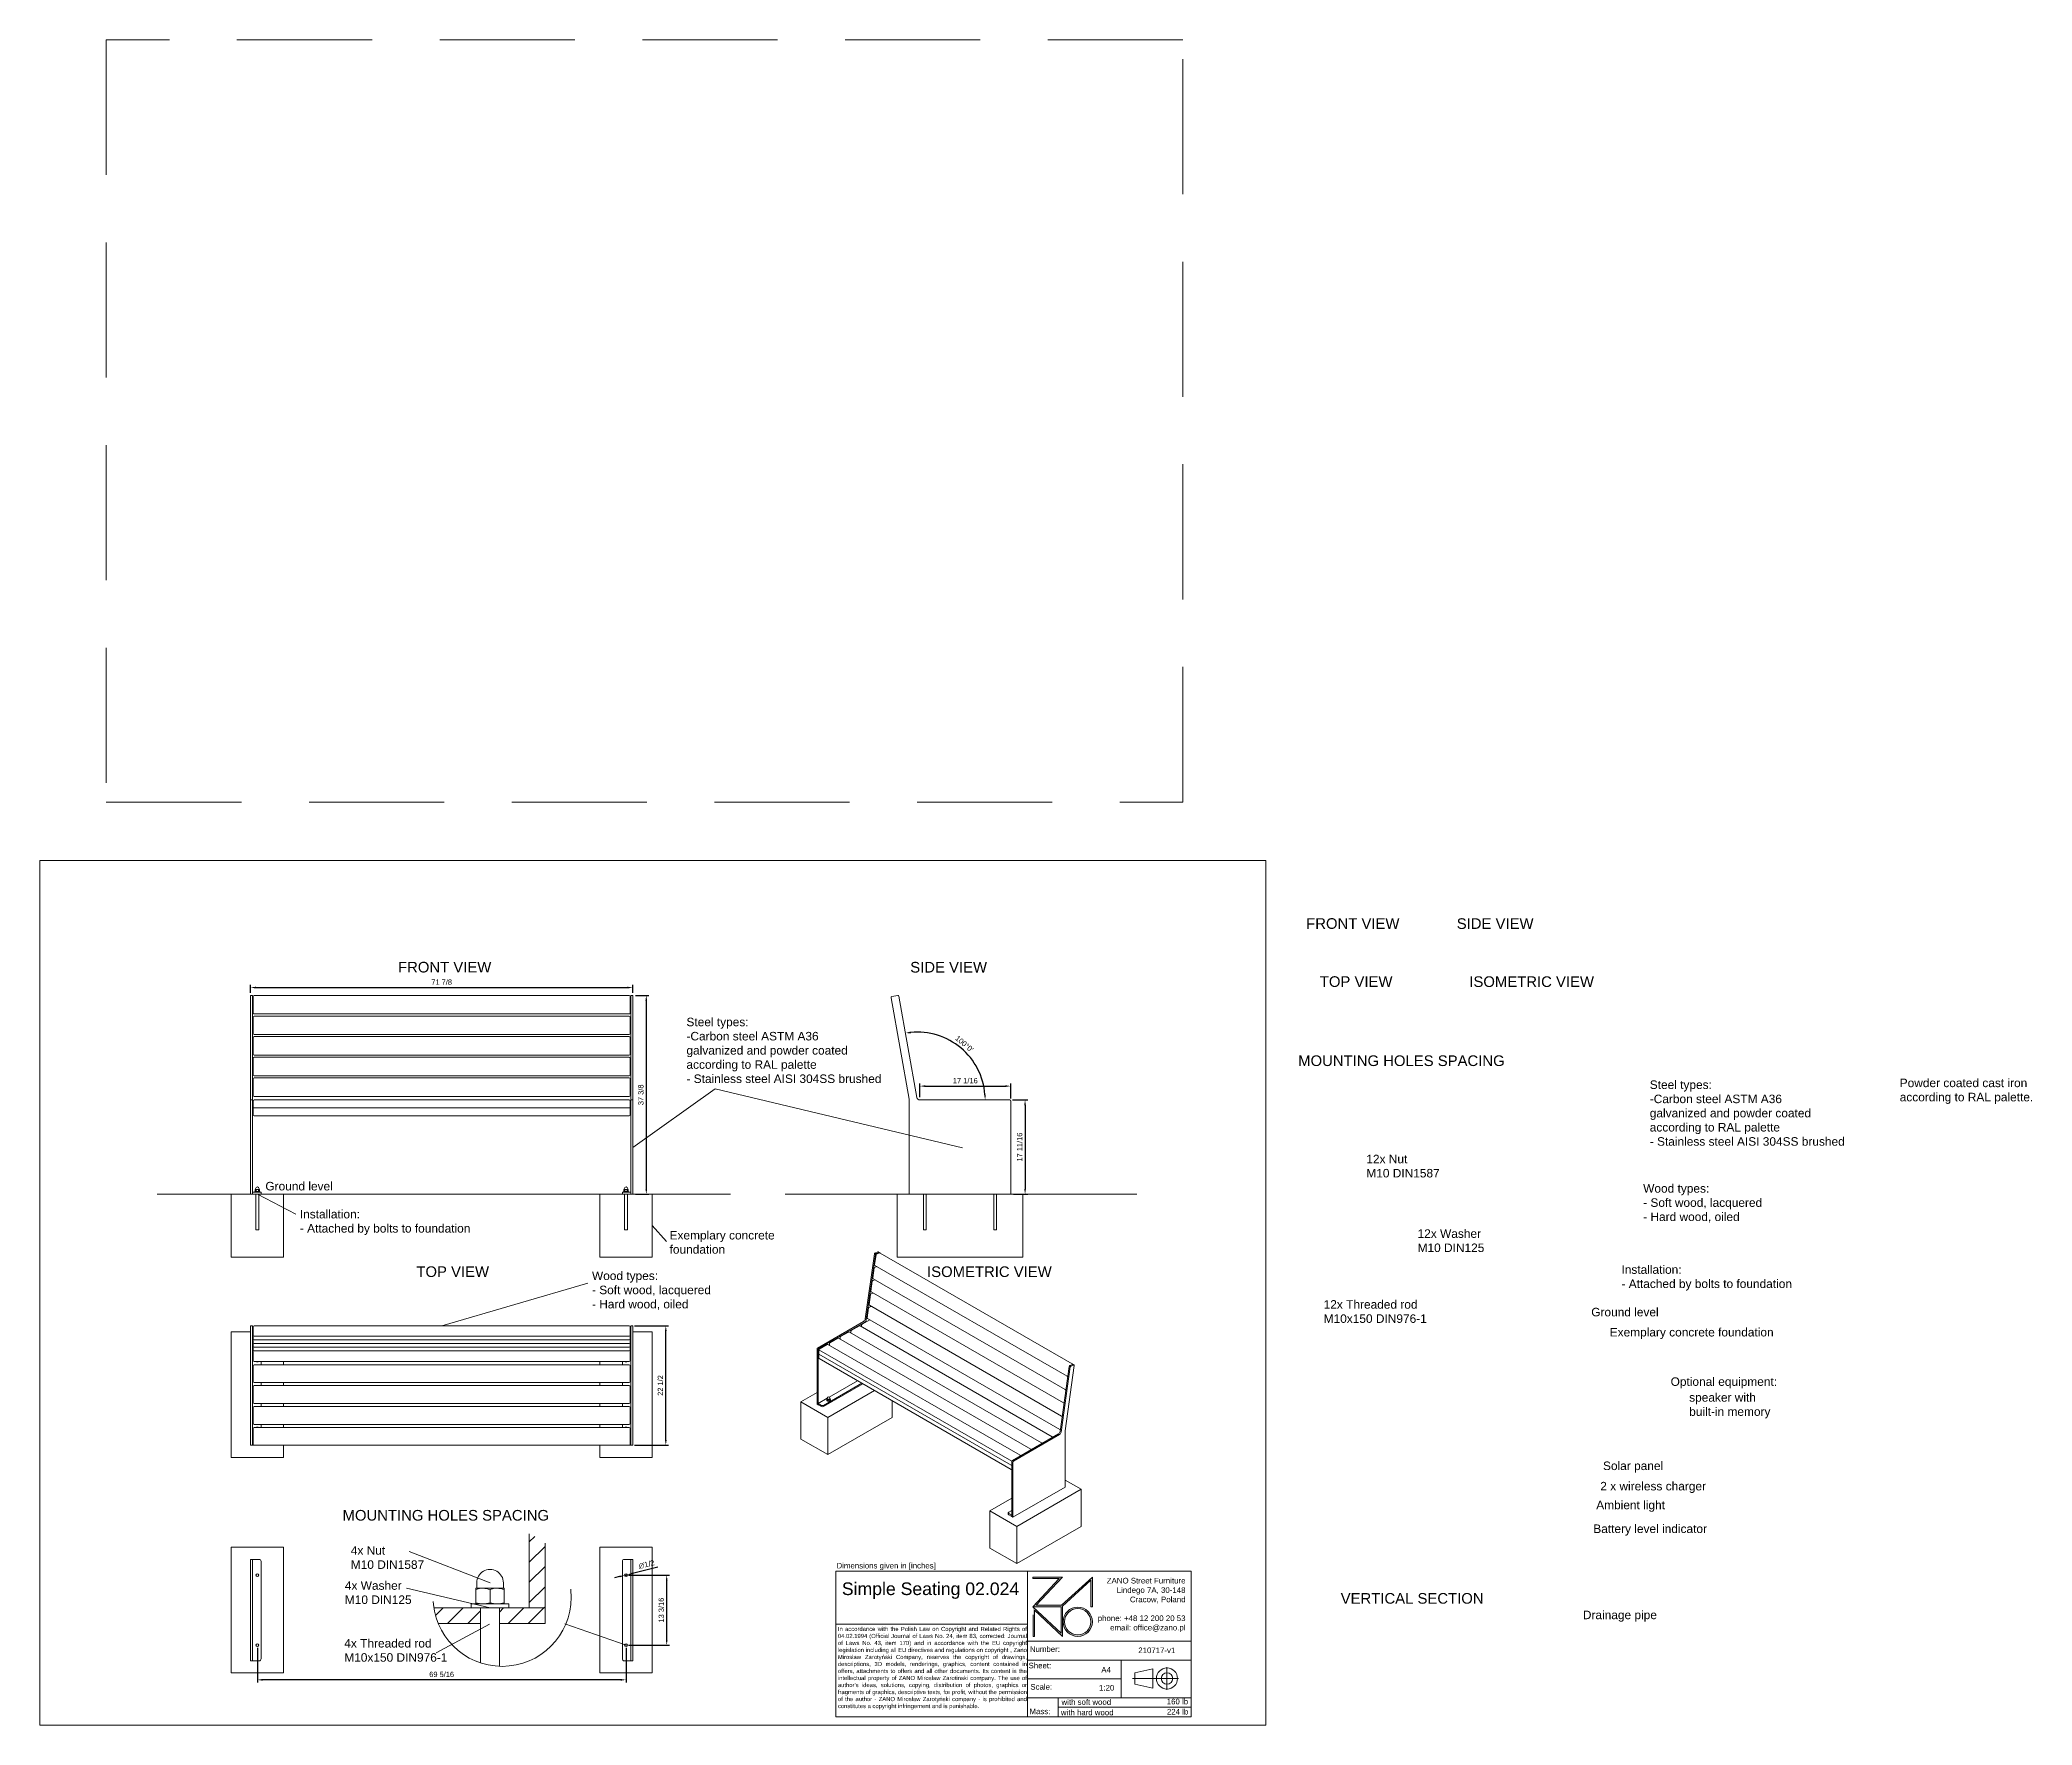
# Paper-space layout 'US' of a CAD drawing. Header units: inches. Extents: x -208 to 4, y -9 to 9.
# Drawn here: x -14.87 to 3.86, y -7.17 to 8.67 of the extents above; entities outside this region: 1.
# The model-space entities are those that its viewports show. They can reach past a viewport. Long polylines and large blocks are cut down to what shows.
import ezdxf

# ---------------------------------------------------------------- set-up
doc = ezdxf.new("R2010")
doc.units = ezdxf.units.IN
doc.linetypes.add('HIDDEN', pattern=[1.905, 1.27, -0.635])
for name, color, linetype, lineweight in [('ZANO_O', 10, 'Continuous', 0), ('ZANO_R', 7, 'Continuous', 0), ('ZANO_R_przerywana', 250, 'HIDDEN', 0), ('ZANO_W', 1, 'Continuous', 0)]:
    doc.layers.add(name, color=color, linetype=linetype, lineweight=lineweight)
doc.layers.add('ZANO_P', color=7, linetype='Continuous', lineweight=0, true_color=0xffffff)
doc.styles.get("Standard").update_dxf_attribs({"font": 'ARIALUNI.TTF'})
doc.dimstyles.new('amerykanie', dxfattribs={"dimtxt": 50, "dimasz": 50, "dimexe": 0.5, "dimexo": 0.5, "dimgap": 1, "dimtad": 1, "dimdec": 0, "dimzin": 0, "dimlunit": 5, "dimtxsty": 'Standard', "dimcen": 0.09, "dimclrd": 1, "dimclre": 1, "dimclrt": 1, "dimazin": 0, "dimtfac": 1, "dimtdec": 0, "dimtmove": 0, "dimatfit": 3, "dimfxl": 1, "dimtzin": 0, "dimarcsym": 1})

psp = doc.layouts.new('US')

# ---------------------------------------------------------------- texts
at = {"layer": 'ZANO_O', "attachment_point": 1}
for s, insert, char_height, width in [('FRONT VIEW', (-2.965556467342317, 0.4110352048201804), 0.1, 27.60458954835258), ('SIDE VIEW', (-1.550489599150459, 0.410403262014129), 0.1, 22.26812139308913), ('FRONT VIEW', (-11.50001011966491, 0.0008639850429509877), 0.1, 27.60458954835258), ('SIDE VIEW', (-6.686327507315342, 0.0002320422368995434), 0.1, 22.26812139308913), ('TOP VIEW', (-2.837230190764201, -0.1348028584481824), 0.1, 24.04568158435336), ('ISOMETRIC VIEW', (-1.432440312353991, -0.1354025805042264), 0.1, 32.14240618683061), ('\\pxql;Steel types:\\P-Carbon steel ASTM A36\\Pgalvanized and powder coated\\Paccording to RAL palette\\P- Stainless steel AISI 304SS brushed', (-8.789339274319508, -0.524474765583261), 0.08, 54.52787545977367), ('MOUNTING HOLES SPACING', (-3.040601305068848, -0.8785264702141875), 0.1, 51.24600154661312), ('\\pxql;Steel types:\\P-Carbon steel ASTM A36\\Pgalvanized and powder coated\\Paccording to RAL palette\\P- Stainless steel AISI 304SS brushed', (0.2633632059080067, -1.114174912968516), 0.08, 54.52787545977367), ('\\pxql;Powder coated cast iron according to RAL palette.', (2.612271852297023, -1.097060824470235), 0.08, 1.41614213707377), ('12x Nut \\PM10 DIN1587', (-2.400214849551567, -1.812467967745349), 0.08, 0.892615186713364), ('Ground level', (-12.74650825847749, -2.067832340020657), 0.08, 0.784567613935895), ('\\pxql;Wood types:\\P- Soft wood, lacquered\\P- Hard wood, oiled', (0.2015136921900478, -2.088990666790053), 0.08, 31.06015470375178), ('\\pxql;Installation:\\P- Attached by bolts to foundation', (-12.42264104686141, -2.330893498263699), 0.08, 1.818279397903119), ('\\pxql;Exemplary concrete \\Pfoundation', (-8.947937709719522, -2.528982652301452), 0.08, 1.68641555126564), ('12x Washer \\PM10 DIN125', (-1.918581095219848, -2.513731857818537), 0.08, 0.8542902958201068), ('TOP VIEW', (-11.32747577455346, -2.861399904939686), 0.1, 24.04568158435336), ('\\pxql;Wood types:\\P- Soft wood, lacquered\\P- Hard wood, oiled', (-9.67721738349549, -2.910073290672068), 0.08, 31.06015470375178), ('ISOMETRIC VIEW', (-6.528315215567826, -2.86199962699573), 0.1, 32.14240618683061), ('\\pxql;Installation:\\P- Attached by bolts to foundation', (-0.002819202810684374, -2.851761316524133), 0.08, 1.818279397903119), ('12x Threaded rod \\PM10x150 DIN976-1', (-2.801155365388681, -3.179513269202067), 0.08, 1.015156904411835), ('Ground level', (-0.2865721715393761, -3.251617214949938), 0.08, 0.784567613935895), ('\\pxql;Exemplary concrete foundation', (-0.1129950583590187, -3.440593589763449), 0.08, 1.68641555126564), ('Optional equipment:', (0.459527033196041, -3.905034686651738), 0.08, 28.80945063925355), ('speaker with built-in memory', (0.6336889535141168, -4.053709496679364), 0.08, 0.9043385387470124), ('Solar panel', (-0.175953990625267, -4.696526011433511), 0.08, 0.7443118343318851), ('2 x wireless charger', (-0.2016240475635698, -4.887748793784576), 0.08, 1.019987844648377), ('MOUNTING HOLES SPACING', (-12.02111228148848, -5.151593479075523), 0.1, 51.24600154661312), ('Ambient light', (-0.2398664545301159, -5.064870934110496), 0.08, 0.7505693963064992), ('Battery level indicator', (-0.2671399714503266, -5.288255959995761), 0.08, 1.128906278390943), ('4x Nut \\PM10 DIN1587', (-11.94356541145841, -5.492050476402241), 0.08, 0.892615186713364), ('4x Washer \\PM10 DIN125', (-11.99952463727028, -5.82188623653658), 0.08, 0.8542902958201068), ('VERTICAL SECTION', (-2.641093525470501, -5.932685047373164), 0.1, 1.524235831101567), ('Drainage pipe', (-0.3651920018662853, -6.098250993866722), 0.08, 1.128906278390943), ('4x Threaded rod \\PM10x150 DIN976-1', (-12.00487278992599, -6.364723731091418), 0.08, 1.015156904411835)]:
    psp.add_mtext(s, dxfattribs=dict(at, insert=insert, char_height=char_height, width=width))
at = {"layer": 'ZANO_R', "attachment_point": 1}
for s, insert, char_height, width in [('Dimensions given in [inches]', (-7.378915049159049, -5.648739616776409), 0.05268836319120446, 1.79436188354839), ('\\pxqr;ZANO Street Furniture\\PLindego 7A, 30-148\\PCracow, Poland\\P\\Pphone: +48 12 200 20 53\\Pemail: office@zano.pl', (-5.149316040265575, -5.789668714612856), 0.05297786751596219, 1.049982566384249), ('\\pxql;Simple Seating 02.024', (-7.328852213191432, -5.833029250761872), 0.118560672061928, 1.744299047580625), ("\\pxqj;In accordance with the Polish Law on Copyright and Related Rights of 04.02.1994 (Official Journal of Laws No. 24, item 83, corrected: Journal of Laws No. 43, item 170) and in accordance with the EU copyright legislation including all EU directives and regulations on copyright , Zano Mirosław Zarotyński Company, reserves the copyright of drawings, descriptions, 3D models, renderings, graphics, content contained in offers, attachments to offers and all other documents. Its content is the intellectual property of ZANO Miroslaw Zarotinski company. The use of author's ideas, solutions, copying, distribution of photos, graphics or fragments of graphics, descriptive texts, for profit, without the permission of the author - ZANO Mirosław Zarotyński company - is prohibited and constitutes a copyright infringement and is punishable.", (-7.36644678435624, -6.250441028920015), 0.03951627239340334, 1.771362211231349), ('Number:', (-5.562004027719901, -6.432989301212658), 0.05268836319120446, 254.3231908475836), ('210717-v1', (-4.54305402367681, -6.444572239635511), 0.05268836319120446, 0.4965297558943575), ('Sheet:', (-5.574125502151747, -6.587736740550081), 0.05268836319120446, 254.3231908475836), ('A4', (-4.890542176362981, -6.62820419024206), 0.05268836319120446, 0.1863693996124312), ('Scale:', (-5.557328158575862, -6.787822731922994), 0.05268836319120446, 254.3231908475836), ('1:20', (-4.911730478355855, -6.796298052720228), 0.05268836319120446, 0.2075577016053103), ('160 lb', (-4.275604828736872, -6.926418505220282), 0.05268836319120446, 0.2290805609544293), ('Mass:', (-5.565641352895357, -7.018510369872386), 0.05268836319120446, 254.3231908475836), ('with hard wood', (-5.27070018915212, -7.028963265522313), 0.05268836319120446, 0.8971256930220761), ('with soft wood', (-5.264767464594183, -6.93093205496787), 0.05268836319120446, 1.218243196811841), ('224 lb', (-4.273839136904368, -7.021765864189059), 0.05268836319120446, 0.2273148691219262)]:
    psp.add_mtext(s, dxfattribs=dict(at, insert=insert, char_height=char_height, width=width))

msp = doc.modelspace()

# ---------------------------------------------------------------- blocks, each defined once
blk = doc.blocks.new('*D352')
at = {"layer": 'ZANO_W', "color": 1, "lineweight": -2}
for p, q in [((152.1047394750637, 113.8211954129898), (154.9893614129557, 113.8211954129898)), ((154.4893614129557, 112.8211954129898), (154.4893614129557, 97.10519541298946)), ((152.301584364797, 96.10519541298946), (154.9893614129557, 96.10519541298946))]:
    blk.add_line(p, q, dxfattribs=at)
at = {"layer": 'ZANO_W', "color": 1}
for points in [[(154.6560280796224, 112.8211954129898), (154.322694746289, 112.8211954129898), (154.4893614129557, 113.8211954129898)], [(154.322694746289, 97.10519541298946), (154.6560280796224, 97.10519541298946), (154.4893614129557, 96.10519541298946)]]:
    blk.add_solid(points, dxfattribs=at)
at = {"layer": 'ZANO_W', "color": 1, "insert": (153.4702618222327, 104.9631954129896), "char_height": 1, "attachment_point": 5, "rotation": 90}
blk.add_mtext('17 11/16', dxfattribs=at)
blk = doc.blocks.new('*D353')
at = {"layer": 'ZANO_W', "color": 1, "lineweight": -2}
for p, q in [((81.26518959825415, 133.4744490746219), (83.79833499449586, 133.4744490746219)), ((83.29833499449586, 132.4744490746219), (83.29833499449586, 97.10519451653528)), ((81.26518959825415, 96.10519451653528), (83.79833499449586, 96.10519451653528))]:
    blk.add_line(p, q, dxfattribs=at)
at = {"layer": 'ZANO_W', "color": 1}
for points in [[(83.46500166116253, 132.4744490746219), (83.13166832782919, 132.4744490746219), (83.29833499449586, 133.4744490746219)], [(83.13166832782919, 97.10519451653528), (83.46500166116253, 97.10519451653528), (83.29833499449586, 96.10519451653528)]]:
    blk.add_solid(points, dxfattribs=at)
at = {"layer": 'ZANO_W', "color": 1, "insert": (82.2792354037728, 114.7898217955786), "char_height": 1, "attachment_point": 5, "rotation": 90}
blk.add_mtext('37 3/8', dxfattribs=at)
blk = doc.blocks.new('*D354')
at = {"layer": 'ZANO_W', "color": 1, "lineweight": -2}
blk.add_arc((134.2267691282854, 113.8211952205059), 12.76293731081841, 4.490380550213457, 95.50961938607989, dxfattribs=at)
at = {"layer": 'ZANO_W', "color": 1}
for points in [[(132.9788738925612, 126.6903113743234), (133.0238519283829, 126.3600265163527), (132.0105083365599, 126.3902348378729)], [(146.7839917828985, 114.8138982264448), (147.1170692257006, 114.8269568713796), (146.9897064391038, 113.8211952205059)]]:
    blk.add_solid(points, dxfattribs=at)
at = {"layer": 'ZANO_W', "color": 1, "insert": (143.0830609092209, 124.3757127555818), "char_height": 1, "attachment_point": 5, "rotation": 319.9999999681466}
blk.add_mtext("100%%d0'", dxfattribs=at)
blk = doc.blocks.new('*D355')
at = {"layer": 'ZANO_W', "color": 1, "lineweight": -2}
for p, q in [((134.722285374002, 114.3211954129897), (134.722285374002, 116.9245225051236)), ((135.722285374002, 116.4245225051236), (150.8015839195083, 116.4245225051236)), ((151.8015839195083, 114.124350968545), (151.8015839195083, 116.9245225051236))]:
    blk.add_line(p, q, dxfattribs=at)
at = {"layer": 'ZANO_W', "color": 1}
for points in [[(135.722285374002, 116.5911891717903), (135.722285374002, 116.2578558384569), (134.722285374002, 116.4245225051236)], [(150.8015839195083, 116.2578558384569), (150.8015839195083, 116.5911891717903), (151.8015839195083, 116.4245225051236)]]:
    blk.add_solid(points, dxfattribs=at)
at = {"layer": 'ZANO_W', "color": 1, "insert": (143.2619346467552, 117.4436220958467), "char_height": 1, "attachment_point": 5}
blk.add_mtext('17 1/16', dxfattribs=at)
blk = doc.blocks.new('*D356')
at = {"layer": 'ZANO_W', "color": 1, "lineweight": -2}
for p, q in [((8.91696784534605, 133.9744490746219), (8.91696784534605, 135.4486539269326)), ((9.91696784534605, 134.9486539269326), (79.76518959825415, 134.9486539269326)), ((80.76518959825415, 133.9744490746219), (80.76518959825415, 135.4486539269326))]:
    blk.add_line(p, q, dxfattribs=at)
at = {"layer": 'ZANO_W', "color": 1}
for points in [[(9.91696784534605, 135.1153205935993), (9.91696784534605, 134.781987260266), (8.91696784534605, 134.9486539269326)], [(79.76518959825415, 134.781987260266), (79.76518959825415, 135.1153205935993), (80.76518959825415, 134.9486539269326)]]:
    blk.add_solid(points, dxfattribs=at)
at = {"layer": 'ZANO_W', "color": 1, "insert": (44.8410787218001, 135.9677535176557), "char_height": 1, "attachment_point": 5}
blk.add_mtext('71 7/8', dxfattribs=at)
blk = doc.blocks.new('*D357')
at = {"layer": 'ZANO_W', "color": 1, "lineweight": -2}
for p, q in [((81.06834534153558, 71.38018684033096), (87.46651484208331, 71.38018684033096)), ((86.96651484208331, 49.8923742815212), (86.96651484208331, 70.38018684033096)), ((81.06834534153558, 48.8923742815212), (87.46651484208331, 48.8923742815212))]:
    blk.add_line(p, q, dxfattribs=at)
at = {"layer": 'ZANO_W', "color": 1}
for points in [[(87.13318150874998, 70.38018684033096), (86.79984817541664, 70.38018684033096), (86.96651484208331, 71.38018684033096)], [(86.79984817541664, 49.8923742815212), (87.13318150874998, 49.8923742815212), (86.96651484208331, 48.8923742815212)]]:
    blk.add_solid(points, dxfattribs=at)
at = {"layer": 'ZANO_W', "color": 1, "insert": (85.94741525136025, 60.13628056092608), "char_height": 1, "attachment_point": 5, "rotation": 90}
blk.add_mtext('22 1/2', dxfattribs=at)
blk = doc.blocks.new('*D358')
at = {"layer": 'ZANO_W', "color": 1, "lineweight": -2}
for p, q in [((78.26497606181204, 24.2077783582226), (77.29298181317947, 23.97277371864027)), ((79.2369703104446, 24.44278299780492), (79.73443264692062, 24.56305732787817)), ((85.49213936937981, 25.95513119563594), (80.7064268955532, 24.79806196746049))]:
    blk.add_line(p, q, dxfattribs=at)
at = {"layer": 'ZANO_W', "color": 1}
for points in [[(78.30414350174242, 24.04577931678384), (78.22580862188165, 24.36977739966136), (79.2369703104446, 24.44278299780492)], [(80.66725945562281, 24.96006100889925), (80.74559433548357, 24.63606292602173), (79.73443264692062, 24.56305732787817)]]:
    blk.add_solid(points, dxfattribs=at)
at = {"layer": 'ZANO_W', "color": 1, "insert": (83.34578712476642, 26.48465784230598), "char_height": 1, "attachment_point": 5, "rotation": 13.591896261504845}
blk.add_mtext('∅1/2', dxfattribs=at)
blk = doc.blocks.new('*D359')
at = {"layer": 'ZANO_W', "color": 1, "lineweight": -2}
for p, q in [((79.98570147868276, 24.50292016284158), (87.63445126783307, 24.50292016284158)), ((87.13445126783307, 12.31434238506409), (87.13445126783307, 23.50292016284158)), ((79.98570147868276, 11.31434238506409), (87.63445126783307, 11.31434238506409))]:
    blk.add_line(p, q, dxfattribs=at)
at = {"layer": 'ZANO_W', "color": 1}
for points in [[(87.30111793449974, 23.50292016284158), (86.9677846011664, 23.50292016284158), (87.13445126783307, 24.50292016284158)], [(86.9677846011664, 12.31434238506409), (87.30111793449974, 12.31434238506409), (87.13445126783307, 11.31434238506409)]]:
    blk.add_solid(points, dxfattribs=at)
at = {"layer": 'ZANO_W', "color": 1, "insert": (86.11535167711001, 17.90863127395284), "char_height": 1, "attachment_point": 5, "rotation": 90}
blk.add_mtext('13 3/16', dxfattribs=at)
blk = doc.blocks.new('*D360')
at = {"layer": 'ZANO_W', "color": 1, "lineweight": -2}
for p, q in [((10.19645703423856, 10.81434238506409), (10.19645703423856, 4.298473052978636)), ((79.48570147868276, 10.81434238506409), (79.48570147868276, 4.298473052978636)), ((78.48570147868276, 4.798473052978636), (11.19645703423856, 4.798473052978636))]:
    blk.add_line(p, q, dxfattribs=at)
at = {"layer": 'ZANO_W', "color": 1}
for points in [[(11.19645703423856, 4.965139719645303), (11.19645703423856, 4.631806386311969), (10.19645703423856, 4.798473052978636)], [(78.48570147868276, 4.631806386311969), (78.48570147868276, 4.965139719645303), (79.48570147868276, 4.798473052978636)]]:
    blk.add_solid(points, dxfattribs=at)
at = {"layer": 'ZANO_W', "color": 1, "insert": (44.84107925646066, 5.817572643701692), "char_height": 1, "attachment_point": 5}
blk.add_mtext('69 5/16', dxfattribs=at)

# ---------------------------------------------------------------- dimensions: what is measured, and where the dimension line sits
at = {"layer": 'ZANO_W'}
for base, p1, p2, picture, middle in [((80.76518959825415, 134.9486539269326), (8.91696784534605, 133.4744490746219), (80.76518959825415, 133.4744490746219), '*D356', (44.8410787218001, 135.9677535176557)), ((151.8015839195083, 116.4245225051236), (134.722285374002, 113.8211954129897), (151.8015839195083, 113.624350968545), '*D355', (143.2619346467552, 117.4436220958467)), ((10.19645703423856, 4.798473052978636), (79.48570147868276, 11.31434238506409), (10.19645703423856, 11.31434238506409), '*D360', (44.84107925646066, 5.817572643701692))]:
    dim = msp.add_linear_dim(base=base, p1=p1, p2=p2, dimstyle='amerykanie', override={"dimtxt": 1, "dimasz": 1, "dimgap": 0.5, "dimdec": 4, "dimaunit": 1, "dimadec": 1, "dimtdec": 4, "dimtmove": 1, "dimfrac": 2}, dxfattribs=at)
    dim.commit()
    dim.dimension.update_dxf_attribs({"geometry": picture, "text_midpoint": middle})
for base, p1, p2, picture, middle in [((83.29833499449586, 96.10519451653528), (80.76518959825415, 133.4744490746219), (80.76518959825415, 96.10519451653528), '*D353', (82.2792354037728, 114.7898217955786)), ((154.4893614129557, 96.10519541298946), (151.6047394750637, 113.8211954129898), (151.801584364797, 96.10519541298946), '*D352', (153.4702618222327, 104.9631954129896)), ((86.96651484208331, 71.38018684033096), (80.56834534153558, 48.8923742815212), (80.56834534153558, 71.38018684033096), '*D357', (85.94741525136025, 60.13628056092608)), ((87.13445126783307, 24.50292016284158), (79.48570147868276, 11.31434238506409), (79.48570147868276, 24.50292016284158), '*D359', (86.11535167711001, 17.90863127395284))]:
    dim = msp.add_linear_dim(base=base, p1=p1, p2=p2, angle=90, dimstyle='amerykanie', override={"dimtxt": 1, "dimasz": 1, "dimgap": 0.5, "dimdec": 4, "dimaunit": 1, "dimadec": 1, "dimtdec": 4, "dimtmove": 1, "dimfrac": 2}, dxfattribs=at)
    dim.commit()
    dim.dimension.update_dxf_attribs({"geometry": picture, "text_midpoint": middle})
dim = msp.add_angular_dim_2l(base=(144.8900476919009, 120.8345438554034), line1=((151.6047389347938, 113.8211952205059), (134.7222853155851, 113.8211952205059)), line2=((134.1407236239899, 114.3091835278495), (130.7900521068693, 133.3117861099598)), dimstyle='amerykanie', override={"dimtxt": 1, "dimasz": 1, "dimgap": 0.5, "dimdec": 4, "dimaunit": 1, "dimadec": 1, "dimtdec": 4, "dimtmove": 1, "dimfrac": 2}, dxfattribs=at)
dim.commit()
dim.dimension.update_dxf_attribs({"geometry": '*D354', "text_midpoint": (143.0830609092209, 124.3757127555818)})
dim = msp.add_diameter_dim_2p(p1=(79.2369703104446, 24.44278299780492), p2=(79.73443264692062, 24.56305732787817), dimstyle='amerykanie', override={"dimtxt": 1, "dimasz": 1, "dimgap": 0.5, "dimdec": 4, "dimaunit": 1, "dimadec": 1, "dimtdec": 4, "dimtmove": 1, "dimfrac": 2}, dxfattribs=at)
dim.commit()
dim.dimension.update_dxf_attribs({"geometry": '*D358', "text_midpoint": (83.34578712476642, 26.48465784230598)})

# ---------------------------------------------------------------- linework, layer by layer
at = {"layer": 'ZANO_R'}
for p, q in [((9.310656358784115, 133.4744490746219), (8.91696784534605, 133.4744490746219)), ((8.91696784534605, 133.3117861099598), (8.91696784534605, 133.4744490746219)), ((8.91696784534605, 114.3091835278495), (8.91696784534605, 133.3117861099598)), ((9.310656358784115, 133.4744490746219), (9.310656358784115, 133.3117861099598)), ((9.310656358784115, 114.3091835278495), (9.310656358784115, 133.3117861099598)), ((9.40908083371204, 130.3697950399808), (9.40908083371204, 133.2776048179028)), ((80.07623469973777, 133.4744490746219), (9.605925090430617, 133.4744490746219)), ((80.27307895645725, 133.2776048179028), (80.27307895645725, 130.3697950399808)), ((80.76518959825415, 133.4744490746219), (80.371501084817, 133.4744490746219)), ((80.371501084817, 133.3117861099598), (80.371501084817, 133.4744490746219)), ((80.371501084817, 114.3091835278495), (80.371501084817, 133.3117861099598)), ((80.76518959825415, 133.4744490746219), (80.76518959825415, 133.3117861099598)), ((80.76518959825415, 114.3091835278495), (80.76518959825415, 133.3117861099598)), ((129.3167619210741, 133.0520057091006), (132.6777677264733, 113.9907958153443)), ((130.5620166731803, 133.4714583728931), (129.476434184007, 133.2800405561482)), ((134.1407236239899, 114.3091835278495), (130.7900521068693, 133.3117861099598)), ((9.40908083371204, 130.1783778098778), (9.40908083371204, 130.3697950399808)), ((9.40908083371204, 126.4927166071423), (9.40908083371204, 129.4005255051014)), ((9.605925090430617, 129.9815335531587), (80.07623469973777, 129.9815335531587)), ((80.07623469973777, 129.5973697618204), (9.605925090430617, 129.5973697618204)), ((80.27307895645725, 130.3697950399808), (80.27307895645725, 130.1783778098778)), ((80.27307895645725, 129.4005255051014), (80.27307895645725, 126.4927166071423)), ((9.40908083371204, 126.3012990837186), (9.40908083371204, 126.4927166071423)), ((9.40908083371204, 122.6156378259855), (9.40908083371204, 125.5234467789422)), ((9.605925090430617, 126.1044545336788), (80.07623469973777, 126.1044545336788)), ((80.07623469973777, 125.7202913289823), (9.605925090430617, 125.7202913289823)), ((80.27307895645725, 126.4927166071423), (80.27307895645725, 126.3012990837186)), ((80.27307895645725, 125.5234467789422), (80.27307895645725, 122.6156378259855)), ((9.40908083371204, 122.4242204308896), (9.40908083371204, 122.6156378259855)), ((9.40908083371204, 118.7385591548239), (9.40908083371204, 121.6463681261133)), ((9.605925090430617, 122.2273759541802), (80.07623469973777, 122.2273759541802)), ((80.07623469973777, 121.8432126028231), (9.605925090430617, 121.8432126028231)), ((80.27307895645725, 122.6156378259855), (80.27307895645725, 122.4242204308896)), ((80.27307895645725, 121.6463681261133), (80.27307895645725, 118.7385591548239)), ((9.40908083371204, 118.5471416314002), (9.40908083371204, 118.7385591548239)), ((9.40908083371204, 114.861480135344), (9.40908083371204, 117.7692893266238)), ((9.605925090430617, 118.3502973746811), (80.07623469973777, 118.3502973746811)), ((80.07623469973777, 117.9661338766639), (9.605925090430617, 117.9661338766639)), ((80.27307895645725, 118.7385591548239), (80.27307895645725, 118.5471416314002)), ((80.27307895645725, 117.7692893266238), (80.27307895645725, 114.861480135344)), ((8.91696784534605, 113.8211952205059), (8.91696784534605, 114.3091835278495)), ((8.91696784534605, 113.8211952205059), (9.310656358784115, 113.8211952205059)), ((8.91696784534605, 113.6243509637869), (8.91696784534605, 113.8211952205059)), ((8.91696784534605, 96.10519451653528), (8.91696784534605, 113.6243509637869)), ((9.310656358784115, 114.3091835278495), (9.310656358784115, 113.8211952205059)), ((9.310656358784115, 113.8211952205059), (9.310656358784115, 113.6243509637869)), ((9.310656358784115, 96.10519451653528), (9.310656358784115, 113.6243509637869)), ((9.40908083371204, 114.670062905241), (9.40908083371204, 114.861480135344)), ((9.40908083371204, 112.3251779308146), (9.40908083371204, 113.6243509637869)), ((9.605925090430617, 114.4732186485219), (80.07623469973777, 114.4732186485219)), ((9.605925090430617, 113.8211952205059), (80.07623469973777, 113.8211952205059)), ((80.27307895645725, 114.861480135344), (80.27307895645725, 114.670062905241)), ((80.27307895645725, 113.6243509637869), (80.27307895645725, 112.3251779308146)), ((80.371501084817, 113.8211952205059), (80.371501084817, 114.3091835278495)), ((80.371501084817, 113.8211952205059), (80.76518959825415, 113.8211952205059)), ((80.371501084817, 113.6243509637869), (80.371501084817, 113.8211952205059)), ((80.371501084817, 96.10519451653528), (80.371501084817, 113.6243509637869)), ((80.76518959825415, 114.3091835278495), (80.76518959825415, 113.8211952205059)), ((80.76518959825415, 113.8211952205059), (80.76518959825415, 113.6243509637869)), ((80.76518959825415, 96.10519451653528), (80.76518959825415, 113.6243509637869)), ((132.7076726905095, 113.6489787882791), (132.7076726905095, 96.10519451653528)), ((151.6047389347938, 113.8211952205059), (134.7222853155851, 113.8211952205059)), ((151.801584364797, 96.10519451653528), (151.801584364797, 113.6243509637869)), ((9.605925090430617, 112.3251779308146), (9.40908083371204, 112.3251779308146)), ((9.40908083371204, 111.0260037245574), (9.40908083371204, 112.3251779308146)), ((80.07623469973777, 112.3251779308146), (9.605925090430617, 112.3251779308146)), ((80.07623469973777, 110.8291594678388), (9.605925090430617, 110.8291594678388)), ((80.27307895645725, 112.3251779308146), (80.07623469973777, 112.3251779308146)), ((80.27307895645725, 112.3251779308146), (80.27307895645725, 111.0260037245574)), ((-8.642954865611784, 96.10519541298964), (99.15571629621326, 96.10519541298964)), ((5.275346749476455, 96.10519451653528), (15.11756897169897, 96.10519451653528)), ((15.11756897169897, 96.10519451653528), (5.275346749476455, 96.10519451653528)), ((9.310656358784115, 96.49888537654198), (9.310656358784115, 96.10519451653528)), ((10.4917218990974, 96.49888537654198), (9.310656358784115, 96.49888537654198)), ((9.724032583089581, 96.59730750490127), (9.724032583089581, 96.49888537654198)), ((9.724032583089581, 96.59730750490127), (10.66888313808585, 96.59730750490127)), ((9.842135382611275, 96.99099601833933), (9.78732423237824, 96.95934784712637)), ((9.78732423237824, 96.95934784712637), (9.78732423237824, 96.6289533295456)), ((9.78732423237824, 96.6289533295456), (9.842135382611275, 96.59730750490127)), ((9.842135382611275, 96.99099601833933), (9.889606466146404, 96.99099601833933)), ((9.861823093479586, 97.12878652872888), (9.861823093479586, 97.0008375272044)), ((10.19645786058817, 96.99099601833933), (9.889606466146404, 96.99099601833933)), ((9.940991626169023, 96.10519451653528), (10.45192409500731, 96.10519451653528)), ((9.940991626169023, 96.10519451653528), (10.45192409500731, 96.10519451653528)), ((9.991888699914568, 96.95934784712637), (9.991888699914568, 96.6289533295456)), ((10.19645786058817, 96.99099601833933), (10.50330925502902, 96.99099601833933)), ((10.40102232812359, 96.95934784712637), (10.40102232812359, 96.6289533295456)), ((10.88541041253546, 96.49888537654198), (10.4917218990974, 96.49888537654198)), ((10.50330925502902, 96.99099601833933), (10.55077564542688, 96.99099601833933)), ((10.53109262769675, 97.0008375272044), (10.53109262769675, 97.12878652872888)), ((10.60559148879719, 96.95934784712637), (10.55077564542688, 96.99099601833933)), ((10.55077564542688, 96.59730750490127), (10.60559148879719, 96.6289533295456)), ((10.60559148879719, 96.95934784712637), (10.60559148879719, 96.6289533295456)), ((10.66888313808585, 96.49888537654198), (10.66888313808585, 96.59730750490127)), ((10.88541041253546, 96.10519451653528), (10.88541041253546, 96.49888537654198)), ((74.56459081847032, 96.10519451653528), (84.40681304069193, 96.10519451653528)), ((84.40681304069193, 96.10519451653528), (74.56459081847032, 96.10519451653528)), ((78.79674703106474, 96.49888537654198), (78.79674703106474, 96.10519451653528)), ((79.1904355445028, 96.49888537654198), (78.79674703106474, 96.49888537654198)), ((79.01327430551436, 96.59730750490127), (79.01327430551436, 96.49888537654198)), ((79.01327430551436, 96.59730750490127), (79.95812720707971, 96.59730750490127)), ((79.13138179817332, 96.99099601833933), (79.0765683013721, 96.95934784712637)), ((79.0765683013721, 96.95934784712637), (79.0765683013721, 96.6289533295456)), ((79.0765683013721, 96.6289533295456), (79.13138179817332, 96.59730750490127)), ((79.13138179817332, 96.99099601833933), (79.17885053514027, 96.99099601833933)), ((79.15106481590436, 97.12878652872888), (79.15106481590436, 97.0008375272044)), ((79.48570192958113, 96.99099601833933), (79.17885053514027, 96.99099601833933)), ((79.1904355445028, 96.49888537654198), (80.371501084817, 96.49888537654198)), ((79.23023569516198, 96.10519451653528), (79.74116581743209, 96.10519451653528)), ((79.23023569516198, 96.10519451653528), (79.74116581743209, 96.10519451653528)), ((79.28113511547662, 96.95934784712637), (79.28113511547662, 96.6289533295456)), ((79.48570192958113, 96.99099601833933), (79.7925509774538, 96.99099601833933)), ((79.69026874368564, 96.95934784712637), (79.69026874368564, 96.6289533295456)), ((79.7925509774538, 96.99099601833933), (79.84002206098893, 96.99099601833933)), ((79.82033669668971, 97.0008375272044), (79.82033669668971, 97.12878652872888)), ((79.89483555779105, 96.95934784712637), (79.84002206098893, 96.99099601833933)), ((79.84002206098893, 96.59730750490127), (79.89483555779105, 96.6289533295456)), ((79.89483555779105, 96.95934784712637), (79.89483555779105, 96.6289533295456)), ((79.95812720707971, 96.49888537654198), (79.95812720707971, 96.59730750490127)), ((80.371501084817, 96.10519451653528), (80.371501084817, 96.49888537654198)), ((109.39159925344, 96.10519541298964), (175.5269559018877, 96.10519541298964)), ((130.4439619783149, 96.10519451653528), (154.0652944903492, 96.10519451653528)), ((154.0652944903492, 96.10519451653528), (130.4439619783149, 96.10519451653528)), ((135.9162372529797, 96.10519451653528), (135.4061719924964, 96.10519451653528)), ((149.1048149972082, 96.10519451653528), (148.5947495854822, 96.10519451653528)), ((124.4454508125515, 72.64249048848598), (126.1628988240488, 84.88149675881851)), ((124.6472430655655, 72.52599830042692), (126.3646910770628, 84.7650045707581)), ((126.4740947438838, 84.73459323630988), (126.211288034279, 82.8617605561297)), ((126.6412052313623, 82.51056091567881), (126.2150441555765, 82.35131662134819)), ((126.2797825591858, 85.04348151004962), (126.8362177327969, 85.25140545794767)), ((126.2812546075244, 82.71835577602252), (162.4021015749601, 61.86623467159808)), ((126.4815748121998, 84.92698932199056), (127.0380099858136, 85.13491326988861)), ((127.1218880247476, 85.05635054908754), (126.5654528511365, 84.84842660118949)), ((127.091827928694, 85.13363301584087), (126.8900356756801, 85.25012520390038)), ((163.3640202886688, 64.19414207602387), (127.2431733212331, 85.04626318044785)), ((125.77327690172, 79.74037284263187), (125.5104703424656, 77.86754028179786)), ((126.1236858979752, 82.23748282244497), (125.8608791883705, 80.36465031588051)), ((126.2907962351071, 80.0134507622509), (125.864635159324, 79.85420629430456)), ((125.9308456112682, 80.22124579620942), (162.0516925787048, 59.36912469178452)), ((125.4228680558114, 77.24326273259322), (125.1600613462066, 75.37043009581731)), ((125.5899783929432, 75.01923054218815), (125.1638173171602, 74.85998624785753)), ((125.2300279194494, 75.22702566293975), (161.3508748868887, 54.37490455851577)), ((125.9403873891985, 77.51634073901988), (125.5142263134118, 77.35709631447781)), ((125.5804367653606, 77.72413570787268), (161.7012837327963, 56.87201460344824)), ((9.310656358784115, 71.38018684033096), (8.91696784534605, 71.38018684033096)), ((8.91696784534605, 71.21752446231113), (8.91696784534605, 71.38018684033096)), ((8.91696784534605, 70.1319419731388), (8.91696784534605, 71.21752446231113)), ((9.310656358784115, 71.38018684033096), (9.310656358784115, 71.21752446231113)), ((9.310656358784115, 70.1319419731388), (9.310656358784115, 71.21752446231113)), ((9.40908083371204, 70.09776068108141), (9.40908083371204, 71.18334258361193)), ((80.07623469973777, 71.38018684033096), (9.605925090430617, 71.38018684033096)), ((80.27307895645725, 71.18334258361193), (80.27307895645725, 70.09776068108141)), ((80.76518959825415, 71.38018684033096), (80.371501084817, 71.38018684033096)), ((80.371501084817, 71.21752446231113), (80.371501084817, 71.38018684033096)), ((80.371501084817, 70.1319419731388), (80.371501084817, 71.21752446231113)), ((80.76518959825415, 71.38018684033096), (80.76518959825415, 71.21752446231113)), ((80.76518959825415, 70.1319419731388), (80.76518959825415, 71.21752446231113)), ((115.493950131258, 67.18606132228689), (124.1473607235372, 72.18156892483995)), ((115.6957423842748, 67.06956913422829), (124.349152976554, 72.06507673678044)), ((123.3429651266212, 71.35772502116089), (121.8295218382988, 70.4840328078738)), ((159.6064897890444, 50.50560363465758), (123.4856428216087, 71.35772473908156)), ((123.7760946064015, 71.52538108210621), (123.7760946064015, 71.19005048414084)), ((125.2997727307408, 72.48736600593503), (123.8474462242936, 71.64895575982774)), ((125.0724592099065, 74.7461525357474), (124.8096525003018, 72.87332020279774)), ((124.8796189231968, 72.72991568312665), (161.0004658906325, 51.87779457870266)), ((8.91696784534605, 69.90390653944888), (8.91696784534605, 70.1319419731388)), ((8.91696784534605, 66.55323502232824), (8.91696784534605, 69.90390653944888)), ((9.40908083371204, 70.24999666800323), (9.310656358784115, 70.24999666800323)), ((9.310656358784115, 70.1319419731388), (9.310656358784115, 69.90390653944888)), ((9.310656358784115, 66.55323502232824), (9.310656358784115, 69.90390653944888)), ((9.40908083371204, 67.98628595580868), (9.310656358784115, 67.98628595580868)), ((9.40908083371204, 69.58503543380431), (9.40908083371204, 70.09776068108141)), ((9.40908083371204, 69.41412692027171), (9.40908083371204, 69.58503543380431)), ((9.40908083371204, 68.90140167299461), (9.40908083371204, 69.41412692027171)), ((9.40908083371204, 68.7304934527827), (9.40908083371204, 68.90140167299461)), ((9.40908083371204, 68.21776820550559), (9.40908083371204, 68.7304934527827)), ((9.40908083371204, 68.046859691973), (9.40908083371204, 68.21776820550559)), ((9.40908083371204, 67.5341344446959), (9.40908083371204, 68.046859691973)), ((9.40908083371204, 67.36322622448398), (9.40908083371204, 67.5341344446959)), ((9.605925090430617, 69.38819088376414), (80.07623469973777, 69.38819088376414)), ((9.605925090430617, 68.70455741627558), (80.07623469973777, 68.70455741627558)), ((9.605925090430617, 68.02092365546542), (80.07623469973777, 68.02092365546542)), ((80.371501084817, 70.24999666800323), (80.27307895645725, 70.24999666800323)), ((80.27307895645725, 70.09776068108141), (80.27307895645725, 69.58503543380431)), ((80.27307895645725, 69.58503543380431), (80.27307895645725, 69.41412692027171)), ((80.27307895645725, 69.41412692027171), (80.27307895645725, 68.90140167299461)), ((80.27307895645725, 68.90140167299461), (80.27307895645725, 68.7304934527827)), ((80.27307895645725, 68.7304934527827), (80.27307895645725, 68.21776820550559)), ((80.27307895645725, 68.21776820550559), (80.27307895645725, 68.046859691973)), ((80.27307895645725, 68.046859691973), (80.27307895645725, 67.5341344446959)), ((80.27307895645725, 67.98628595580868), (80.371501084817, 67.98628595580868)), ((80.27307895645725, 67.5341344446959), (80.27307895645725, 67.36322622448398)), ((80.371501084817, 69.90390653944888), (80.371501084817, 70.1319419731388)), ((80.371501084817, 66.55323502232824), (80.371501084817, 69.90390653944888)), ((80.76518959825415, 70.1319419731388), (80.76518959825415, 69.90390653944888)), ((80.76518959825415, 66.55323502232824), (80.76518959825415, 69.90390653944888)), ((117.2891917853919, 67.86295605951983), (115.7757486850048, 66.9892639547241)), ((153.5527163350586, 47.01083460792171), (117.4318693676229, 67.8629557123457)), ((117.7223212983551, 68.03061213962093), (117.7223212983551, 67.69528154165465)), ((119.3071161197064, 69.02787898163825), (117.7936730193193, 68.15418687684297)), ((155.5706409700685, 48.17575770362674), (119.4497940026319, 69.02787880805073)), ((119.7402456326724, 69.1955350617389), (119.7402456326724, 68.86020446377353)), ((121.3250406043714, 70.19280199055066), (119.8115973536366, 69.31910979896185)), ((157.5885653043821, 49.34068062574562), (121.4677183369465, 70.19280173017052)), ((121.7581701173346, 70.3604580706513), (121.7581701173346, 70.02512747268548)), ((8.91696784534605, 65.97167333073304), (8.91696784534605, 66.55323502232824)), ((8.91696784534605, 49.08921971152432), (8.91696784534605, 65.97167333073304)), ((9.310656358784115, 66.55323502232824), (9.310656358784115, 65.97167333073304)), ((9.310656358784115, 49.08921971152432), (9.310656358784115, 65.97167333073304)), ((9.40908083371204, 66.85050097720688), (9.40908083371204, 67.36322622448398)), ((9.40908083371204, 64.8367747226028), (9.40908083371204, 66.85050097720688)), ((9.40908083371204, 60.89988596754148), (9.40908083371204, 63.85255253154565)), ((9.605925090430617, 67.33729018797686), (80.07623469973777, 67.33729018797686)), ((9.605925090430617, 66.65365657382728), (80.07623469973777, 66.65365657382728)), ((80.07623469973777, 64.63993028255783), (9.605925090430617, 64.63993028255783)), ((9.605925090430617, 64.04939693492526), (80.07623469973777, 64.04939693492526)), ((10.88541041253546, 64.04939693492526), (10.88541041253546, 64.63993028255783)), ((78.79674703106474, 64.04939693492526), (78.79674703106474, 64.63993028255783)), ((80.27307895645725, 67.36322622448398), (80.27307895645725, 66.85050097720688)), ((80.27307895645725, 66.85050097720688), (80.27307895645725, 64.8367747226028)), ((80.27307895645725, 63.85255253154565), (80.27307895645725, 60.89988596754148)), ((80.371501084817, 65.97167333073304), (80.371501084817, 66.55323502232824)), ((80.371501084817, 49.08921971152432), (80.371501084817, 65.97167333073304)), ((80.76518959825415, 66.55323502232824), (80.76518959825415, 65.97167333073304)), ((80.76518959825415, 49.08921971152432), (80.76518959825415, 65.97167333073304)), ((115.3930534033622, 56.64180340719923), (115.3930534033622, 67.0113037582276)), ((115.5948456563753, 56.52531121913972), (115.5948456563753, 66.89481157016945)), ((115.7043969640405, 66.8656892175016), (115.7043969640405, 66.09671525108917)), ((115.7043969640405, 66.09671525108917), (115.7043969640405, 65.32774059021477)), ((152.0221934995186, 45.89987134726272), (115.7043979810821, 66.86568843009019)), ((151.8670380163546, 45.18634666393865), (115.7461910489153, 66.03846776836264)), ((115.7757486850048, 65.20416411717844), (151.8965956524414, 44.35204301275354)), ((161.0707796153017, 51.49913821956471), (162.7882276267989, 63.73814448989634)), ((163.7451817293192, 63.90383524901091), (162.0224366892241, 51.6270816969548)), ((162.9051113619359, 63.90012924112926), (163.4615465355507, 64.1080531890264)), ((163.1069036149535, 63.78363705306884), (163.6633387885647, 63.99156100096735)), ((163.7171567314442, 63.99028074691961), (163.5153644784302, 64.10677293497957)), ((9.40908083371204, 56.96299701998834), (9.40908083371204, 59.91566351066223)), ((80.07623469973777, 60.70304141750131), (9.605925090430617, 60.70304141750131)), ((9.605925090430617, 60.1125080607024), (80.07623469973777, 60.1125080607024)), ((10.88541041253546, 60.1125080607024), (10.88541041253546, 60.70304141750131)), ((78.79674703106474, 60.1125080607024), (78.79674703106474, 60.70304141750131)), ((80.27307895645725, 59.91566351066223), (80.27307895645725, 56.96299701998834)), ((116.6038075228395, 56.40885863676777), (123.8075622474868, 60.56749772018367)), ((116.6038075228395, 56.17583500213442), (124.0093875016898, 60.45098532479034)), ((123.0003932354281, 61.03346647242171), (117.6735288572342, 57.95833312294491)), ((161.2725718683193, 51.38264603150566), (162.9900198798156, 63.62165230183774)), ((162.5233858190119, 61.85614843133072), (162.5241766446949, 61.85644385031111)), ((80.07623469973777, 56.7661527632693), (9.605925090430617, 56.7661527632693)), ((9.605925090430617, 56.17561940647039), (80.07623469973777, 56.17561940647039)), ((10.88541041253546, 56.17561940647039), (10.88541041253546, 56.7661527632693)), ((78.79674703106474, 56.17561940647039), (78.79674703106474, 56.7661527632693)), ((115.3930534033622, 56.64180340719923), (115.5948456563753, 56.52531121913972)), ((117.3200243647868, 57.75425932328727), (115.5948456563753, 56.75833485377217)), ((116.2002224154245, 56.40885828959364), (115.5948456563753, 56.75833485377217)), ((115.5948456563753, 56.75833485377217), (115.5948456563753, 56.52531121913972)), ((116.2002224154245, 56.17583465496028), (115.5948456563753, 56.52531121913972)), ((117.2198691487271, 57.42817509686148), (117.2198691487271, 57.36991953543367)), ((117.2758541945338, 57.59815338267782), (117.2758541945338, 57.40259453391928)), ((117.3197513344773, 57.71001048072714), (117.3142341977379, 57.69957257949801)), ((117.3197519358607, 57.70992913023912), (117.3142341977379, 57.69957257949801)), ((117.3197519358607, 57.74275450361148), (117.3197519358607, 57.66702213486388)), ((117.4855631238076, 57.47709099469222), (117.4855631238076, 57.28153214593505)), ((117.7720320594914, 57.52140221447536), (117.7720320594914, 57.32584336571728)), ((117.8048943245691, 57.66702213486388), (117.8048943245691, 57.74275450361148)), ((117.8487896603471, 57.68677721093883), (117.8487896603471, 57.49121836218166)), ((117.9047771117063, 57.36991884108539), (117.9047771117063, 57.4281744025123)), ((161.8225679768481, 56.86192812446035), (161.8233588025311, 56.86222363024882)), ((162.172976973107, 59.35903819108154), (162.1737677987873, 59.35933378367628)), ((9.40908083371204, 53.02610836575633), (9.40908083371204, 55.97877456310908)), ((80.07623469973777, 52.8292641090373), (9.605925090430617, 52.8292641090373)), ((10.88541041253546, 52.23873016559611), (10.88541041253546, 52.8292641090373)), ((78.79674703106474, 52.23873016559611), (78.79674703106474, 52.8292641090373)), ((80.27307895645725, 55.97877456310908), (80.27307895645725, 53.02610836575633)), ((161.4721591309432, 54.36481814463315), (161.4729499566226, 54.36511356361353)), ((8.91696784534605, 48.8923742815212), (8.91696784534605, 49.08921971152432)), ((9.310656358784115, 48.8923742815212), (8.91696784534605, 48.8923742815212)), ((9.310656358784115, 49.08921971152432), (9.310656358784115, 48.8923742815212)), ((9.605925090430617, 48.8923742815212), (9.310656358784115, 48.8923742815212)), ((9.40908083371204, 49.08921971152432), (9.40908083371204, 52.04188590887708)), ((9.605925090430617, 52.23873016559611), (80.07623469973777, 52.23873016559611)), ((80.07623469973777, 48.8923742815212), (9.605925090430617, 48.8923742815212)), ((80.07623469973777, 48.8923742815212), (80.371501084817, 48.8923742815212)), ((80.27307895645725, 52.04188590887708), (80.27307895645725, 49.08921971152432)), ((80.371501084817, 48.8923742815212), (80.371501084817, 49.08921971152432)), ((80.76518959825415, 48.8923742815212), (80.371501084817, 48.8923742815212)), ((80.76518959825415, 49.08921971152432), (80.76518959825415, 48.8923742815212)), ((152.1192789340109, 46.04270905336608), (160.7726895262874, 51.03821665591914)), ((152.3210711870249, 45.92621686530612), (160.9744817793041, 50.92172446785918)), ((161.1217502098595, 51.86770803460223), (161.1225410355425, 51.86800345358216)), ((162.0071083525715, 51.41591306204265), (162.0071083525715, 41.03183562589567)), ((152.0183822061151, 35.49845113827797), (152.0183822061151, 45.86795148930725)), ((152.2201744591327, 35.38195895021755), (152.2201744591327, 45.75145930124728)), ((162.0071083525715, 41.03183562589567), (152.2201744591327, 35.38195895021755)), ((151.3294202842623, 36.19744387232305), (151.3294202842623, 35.96442023769015)), ((151.4130054470704, 36.0809513370894), (152.0183822061151, 35.73147477290996)), ((151.4130054470704, 35.8479277024565), (152.0183822061151, 35.49845113827797)), ((151.4130060484574, 36.31393606038256), (152.01838340889, 36.66341297173614)), ((152.0183822061151, 35.49845113827797), (152.0183822061151, 35.73147477290996)), ((152.0183822061151, 35.49845113827797), (152.2201744591327, 35.38195895021755)), ((61.3102051013754, 32.24556642173849), (61.3102051013754, 18.32245952250861)), ((61.3102051013754, 30.72613240697439), (62.33658821867692, 31.75251552427636)), ((64.26287176804152, 30.48883073268399), (64.26287176804152, 18.32245952250861)), ((8.91696784534605, 27.45558694739594), (8.91696784534605, 8.36167527310846)), ((8.91696784534605, 27.45558694739594), (9.310656358784115, 27.45558694739594)), ((9.310656358784115, 8.36167527310846), (9.310656358784115, 27.45558694739594)), ((9.310656358784115, 27.45558694739594), (10.4917218990974, 27.45558694739594)), ((10.88541041253546, 27.06189784731606), (10.88541041253546, 8.755364959830615)), ((61.3102051013754, 26.93817484885841), (64.26287176804152, 29.89084151552498)), ((78.79674703106474, 8.755364959830615), (78.79674703106474, 27.06189784731606)), ((79.1904355445028, 27.45558694739594), (80.371501084817, 27.45558694739594)), ((80.371501084817, 27.45558694739594), (80.371501084817, 8.36167527310846)), ((80.371501084817, 27.45558694739594), (80.76518959825415, 27.45558694739594)), ((80.76518959825415, 27.45558694739594), (80.76518959825415, 8.36167527310846)), ((51.41877979330883, 23.04672209332858), (51.41877979330883, 22.08711338152972)), ((56.43830129993574, 22.08711338152972), (56.43830129993574, 23.04672209332858)), ((61.3102051013754, 23.15021729074289), (64.26287176804152, 26.10288395740946)), ((50.38533336612244, 19.06062941462307), (50.38533336612244, 18.32246345192681)), ((57.4717301278576, 19.06062941462307), (50.38533336612244, 19.06062941462307)), ((51.27113956106376, 21.77594078094245), (51.27113956106376, 22.01329326540719)), ((52.5998312542103, 22.01329326540719), (51.27113956106376, 22.01329326540719)), ((51.27113956106376, 21.77594078094245), (51.92210116677114, 21.94814958682156)), ((51.27113956106376, 21.77594078094245), (51.27113956106376, 19.29797309945508)), ((51.27113956106376, 19.06062941462307), (51.27113956106376, 19.29797309945508)), ((51.92210116677114, 21.94814958682156), (52.5998312542103, 22.01329326540719)), ((55.25723223976973, 22.01329326540719), (52.5998312542103, 22.01329326540719)), ((53.27757894091491, 19.12577309320869), (52.5998312542103, 19.06062941462307)), ((53.92854054662229, 19.29797309945508), (53.27757894091491, 19.12577309320869)), ((53.92854054662229, 21.77594078094245), (54.57950215232967, 21.94814958682156)), ((53.92854054662229, 21.77594078094245), (53.92854054662229, 19.29797309945508)), ((54.57950215232967, 21.94814958682156), (55.25723223976973, 22.01329326540719)), ((56.58594153218081, 22.01329326540719), (55.25723223976973, 22.01329326540719)), ((55.93496232720889, 19.12577309320869), (55.25723223976973, 19.06062941462307)), ((56.58594153218081, 19.29797309945508), (55.93496232720889, 19.12577309320869)), ((56.58594153218081, 21.77594078094245), (56.58594153218081, 22.01329326540719)), ((56.58594153218081, 21.77594078094245), (56.58594153218081, 19.29797309945508)), ((56.58594153218081, 19.06062941462307), (56.58594153218081, 19.29797309945508)), ((57.4717301278576, 18.32246345192681), (57.4717301278576, 19.06062941462307)), ((61.3102051013754, 19.36225973262691), (64.26287176804152, 22.31492639929348)), ((43.38562611273363, 18.32907881509374), (52.15693843470825, 18.32245952250861)), ((43.69128411312767, 16.89516897684263), (45.12486984541528, 18.32875470913024)), ((52.15693843470825, 15.36979285584204), (44.15378046729865, 15.36979285584204)), ((45.9538655502426, 15.36979285584204), (48.90943941443282, 18.32536672003181)), ((49.74182310835812, 15.36979285584204), (52.15693843470825, 17.78490818219171)), ((57.4717301278576, 18.32246345192681), (50.38533336612244, 18.32246345192681)), ((52.15693843470825, 15.36979285584204), (52.15693843470825, 18.32245952250861)), ((52.15693843470825, 18.32245952250861), (52.15693843470825, 7.985576194625821)), ((55.70013843470832, 15.36979285584204), (55.70013843470832, 18.32245952250861)), ((55.70013843470832, 18.32245952250861), (64.26287176804152, 18.32245952250861)), ((55.70013843470832, 18.32245952250861), (55.70013843470832, 7.346468038625346)), ((55.70013843470832, 17.54015062407581), (56.48244733314067, 18.32245952250861)), ((64.26287176804152, 15.36979285584204), (55.70013843470832, 15.36979285584204)), ((57.31773822459007, 15.36979285584204), (60.2704048912571, 18.32245952250861)), ((61.1056957827056, 15.36979285584204), (64.05836244937262, 18.32245952250861)), ((64.26287176804152, 18.32245952250861), (61.3102051013754, 18.32245952250861)), ((64.05836244937262, 18.32245952250861), (64.26287176804152, 18.52696884117796)), ((9.310656358784115, 8.36167527310846), (8.91696784534605, 8.36167527310846)), ((10.4917218990974, 8.36167527310846), (9.310656358784115, 8.36167527310846)), ((80.371501084817, 8.36167527310846), (79.1904355445028, 8.36167527310846)), ((80.76518959825415, 8.36167527310846), (80.371501084817, 8.36167527310846))]:
    msp.add_line(p, q, dxfattribs=at)
at = {"layer": 'ZANO_R', "flags": 128}
for points in [[(9.78732423237824, 96.95934784712637), (9.83743285906229, 96.98230902124334), (9.889606466146404, 96.99099601833933)], [(9.991888699914568, 96.6289533295456), (9.941780073231428, 96.60599215542862), (9.889606466146404, 96.59730750490127)], [(9.991888699914568, 96.95934784712637), (10.14380086036425, 96.9887480055848), (10.19645786058817, 96.99099601833933)], [(10.19645786058817, 96.59730750490127), (10.14380086036425, 96.59955317108717), (9.991888699914568, 96.6289533295456)], [(10.19645786058817, 96.99099601833933), (10.35304438576321, 96.97190902904259), (10.40102232812359, 96.95934784712637)], [(10.40102232812359, 96.6289533295456), (10.35304438576321, 96.61639214762937), (10.19645786058817, 96.59730750490127)], [(10.40102232812359, 96.95934784712637), (10.45113564794491, 96.98230902124334), (10.50330925502902, 96.99099601833933)], [(10.60559148879719, 96.6289533295456), (10.55547816897678, 96.60599215542862), (10.50330925502902, 96.59730750490127)], [(79.0765683013721, 96.95934784712637), (79.12667927462434, 96.98230902124334), (79.17885053514027, 96.99099601833933)], [(79.28113511547662, 96.6289533295456), (79.23102414222438, 96.60599215542862), (79.17885053514027, 96.59730750490127)], [(79.28113511547662, 96.95934784712637), (79.43304492935721, 96.9887480055848), (79.48570192958113, 96.99099601833933)], [(79.48570192958113, 96.59730750490127), (79.43304492935721, 96.59955317108717), (79.28113511547662, 96.6289533295456)], [(79.48570192958113, 96.99099601833933), (79.64228845475617, 96.97190902904259), (79.69026874368564, 96.95934784712637)], [(79.69026874368564, 96.6289533295456), (79.64228845475617, 96.61639214762937), (79.48570192958113, 96.59730750490127)], [(79.69026874368564, 96.95934784712637), (79.74037971693787, 96.98230902124334), (79.7925509774538, 96.99099601833933)], [(79.89483555779105, 96.6289533295456), (79.84472458453882, 96.60599215542862), (79.7925509774538, 96.59730750490127)], [(127.1208461194307, 85.05596107229786), (127.1213615092481, 85.07083186608753), (127.1189938433069, 85.09214058453455), (127.1128407383891, 85.11029593684071), (127.103138840808, 85.12459840488765), (127.0902604099562, 85.13449898226628), (127.0747009898293, 85.13961775227455), (127.0570580597638, 85.13975795274911), (127.0380099858136, 85.13491326988861)], [(163.7451817293192, 63.90383524901091), (163.7466903119982, 63.92747959716627), (163.7443226460607, 63.94878831561329), (163.7381695411429, 63.966943667919), (163.7284676435581, 63.98124613596548), (163.7155892127063, 63.99114671334593), (163.7000297925831, 63.99626548335328), (163.6823868625149, 63.9964056838283), (163.6633387885647, 63.99156100096735)], [(117.2198691487271, 57.36991953543367), (117.2227594211451, 57.34429183731237), (117.2356261249276, 57.31064198713585), (117.2584199462214, 57.2787929290451), (117.2904492884369, 57.24971189009631), (117.3307368954926, 57.22428451143452), (117.3780631518127, 57.20328151957375), (117.4309859281327, 57.18734240921623), (117.4879013217175, 57.17694940519306), (117.5470761313406, 57.1724212133343), (117.6067152127723, 57.17389357871599), (117.6650047787404, 57.18132206305182), (117.7201761461071, 57.19447996165064), (117.7705496372025, 57.21296976016248), (117.8145959214559, 57.23622799501283), (117.8509793153341, 57.26354747254919), (117.8785890545511, 57.29410087687967)], [(117.2758535931468, 57.5365003612622), (117.2736669450994, 57.53454646539632), (117.246054800327, 57.5039944497633), (117.2280528414146, 57.47113858676568), (117.2202095345335, 57.43697596043631), (117.2227594211451, 57.40254739874109), (117.2356261249276, 57.36889754856367), (117.2584199462214, 57.33704849047245), (117.2904492884369, 57.30796745152458), (117.3307368954926, 57.28254007286233), (117.3780631518127, 57.26153708100111), (117.4309859281327, 57.24559797064313), (117.4879013217175, 57.23520496662087), (117.5470761313406, 57.23067677476212), (117.6067152127723, 57.2321491401438), (117.6650047787404, 57.23957762447964), (117.7201761461071, 57.252735523078), (117.7705496372025, 57.27122532158938), (117.8145959214559, 57.29448355644018), (117.8509793153341, 57.32180303397746), (117.8785890545511, 57.35235643830612), (117.8785890545511, 57.35235643830612)], [(117.2758541945338, 57.59815338267782), (117.353719552733, 57.57060447371651), (117.3807098619488, 57.5563538872737)], [(117.3807098619488, 57.32333164156336), (117.353719552733, 57.3402420139094), (117.2758541945338, 57.40259453391928)], [(117.8048943245691, 57.69540892045126), (117.8081111508606, 57.68662854014821), (117.8119480085449, 57.65754507098137), (117.8055654739698, 57.6286112338542), (117.7892227455156, 57.60101262833615), (117.7635927767548, 57.57587652874855), (117.729721382019, 57.55423438936015), (117.6889971670241, 57.53697115696315), (117.6430865788795, 57.5247933308645), (117.5938701589709, 57.51820049459985), (117.5433619568818, 57.51746101375585), (117.4936289443773, 57.52260717552173), (117.446709226582, 57.53342685651961), (117.4045242392774, 57.54947671541851), (117.3687969600921, 57.57010163467777), (117.3409923710521, 57.59445589817989), (117.3222525086291, 57.62154068602132), (117.3133381290933, 57.65025094302456), (117.3146190862823, 57.67940870745025), (117.3197519358607, 57.69540892045126)], [(117.3197519358607, 57.66702213486388), (117.3227384304161, 57.64511614315398), (117.3358625284133, 57.6168391594336), (117.3588854786719, 57.59075492736503), (117.3907993543223, 57.56800356670811), (117.4302101371574, 57.54958007845045), (117.4753918426174, 57.53629060086615), (117.5243767280123, 57.52871283166479), (117.575016634151, 57.52718144668626), (117.6251038643947, 57.53176067313717), (117.6724469595881, 57.54225192743144), (117.7149765424198, 57.55819659257605), (117.7508349242677, 57.57889719579072), (117.7784542856977, 57.60344865418512), (117.796627640291, 57.6307792412934), (117.8045599526455, 57.65969398384442), (117.8048943245691, 57.66702213486388)], [(117.3807098619488, 57.5563538872737), (117.4609711513382, 57.49872253844507), (117.4855631238076, 57.47709099469222)], [(117.4855631238076, 57.28153214593505), (117.4609711513382, 57.28829388922742), (117.3807098619488, 57.32333164156336)], [(117.4855631238076, 57.47709099469222), (117.5557385291565, 57.50153599626702), (117.6287987944258, 57.51797830317338)], [(117.7720320594914, 57.32584336571728), (117.7018566541425, 57.30139836414338), (117.6287987944258, 57.28495605746303)], [(117.7720320594914, 57.52140221447536), (117.7908338649119, 57.5755038696646), (117.8104120626955, 57.62282141129691)], [(117.8048931217951, 57.72226977518886), (117.8241976878778, 57.70840875469122), (117.8487896603471, 57.68677721093883)], [(117.8487896603471, 57.49121836218166), (117.829987253536, 57.43711635981828), (117.8104120626955, 57.38979916558611)], [(151.4130054470704, 36.0809513370894), (151.3775151148945, 36.10591662701637), (151.351143032906, 36.13439879063282), (151.3349031418617, 36.16530422950592), (151.3294202842623, 36.19744387232305), (151.3349031418617, 36.22958420948891), (151.3511424315154, 36.26048930118651), (151.3775145135066, 36.28897146480386), (151.4130060484574, 36.31393606038256)]]:
    msp.add_lwpolyline(points, dxfattribs=at)
at = {"layer": 'ZANO_R'}
msp.add_lwpolyline([(64.26287176804152, 18.32245952250861), (64.26287176804152, 15.36979285584204)], dxfattribs=at)
for centre, radius in [((10.19645703423856, 24.50292016284158), 0.2558977777777753), ((79.48570147868276, 24.50292016284158), 0.2558977777777963), ((10.19645703423856, 11.31434238506409), 0.2558977777777823), ((79.48570147868276, 11.31434238506409), 0.2558977777777823)]:
    msp.add_circle(centre, radius, dxfattribs=at)
for centre, radius, start, end in [((9.605923700904611, 133.2776042433464), 0.1968444444444609, 90, 180), ((80.0762348120158, 133.2776042433464), 0.1968444444444609, 0, 90), ((129.5106161238825, 133.0861868406012), 0.1968444444444634, 100.0000000002195, 189.9999999999354), ((130.59619816003, 133.2776042433464), 0.1968444444444634, 10.00000000023724, 100.0000000002195), ((9.605923700904611, 130.1783778152079), 0.1968444444444609, 180, 270), ((9.605923700904611, 129.4005255428208), 0.1968444444444609, 90, 180), ((80.0762348120158, 130.1783778152079), 0.1968444444444609, 270, 0), ((80.0762348120158, 129.4005255428208), 0.1968444444444609, 0, 90), ((9.605923700904611, 126.3012991146823), 0.1968444444444609, 180, 270), ((9.605923700904611, 125.5234468422962), 0.1968444444444609, 90, 180), ((80.0762348120158, 126.3012991146823), 0.1968444444444609, 270, 0), ((80.0762348120158, 125.5234468422948), 0.1968444444444329, 0, 90), ((9.605923700904611, 122.4242204141568), 0.1968444444444609, 180, 270), ((9.605923700904611, 121.6463681417702), 0.1968444444444399, 90, 180), ((80.0762348120158, 122.4242204141554), 0.1968444444444329, 270, 0), ((80.0762348120158, 121.6463681417702), 0.1968444444444329, 0, 90), ((9.605923700904611, 118.5471417136312), 0.1968444444444399, 180, 270), ((9.605923700904611, 117.7692894412447), 0.1968444444444609, 90, 180), ((80.0762348120158, 118.5471417136312), 0.1968444444444609, 270, 0), ((80.0762348120158, 117.7692894412447), 0.1968444444444329, 0, 90), ((9.605923700904611, 114.6700630131066), 0.1968444444444609, 180, 270), ((9.605923700904611, 113.6243509685453), 0.1968444444444399, 90, 180), ((80.0762348120158, 114.6700630131052), 0.1968444444444609, 270, 0), ((80.0762348120158, 113.6243509685453), 0.1968444444444329, 0, 90), ((130.7392283639526, 113.6489788393204), 1.968444444444413, 0, 10.00000000000679), ((134.722285374002, 114.411728746323), 0.5905333333333385, 190.0000000000492, 270), ((151.6047394750637, 113.6243509685453), 0.1968444444444609, 0, 90), ((9.605923700904611, 111.0260043018787), 0.1968444444444609, 180, 270), ((80.0762348120158, 111.0260043018787), 0.1968444444444609, 270, 0), ((10.19645703423856, 97.12878652410092), 0.3346355555555513, 0, 180), ((79.48570147868276, 97.12878652410092), 0.3346355555555583, 0, 180), ((9.89381617403859, 96.7920294050794), 0.1947673998636625, 236.8546593118528, 268.7615110162878), ((9.85197925646088, 97.0008376352119), 0.009842222222241225, 270, 0), ((9.885367491410477, 96.79619162328373), 0.1948505099796898, 56.86033963287055, 88.75343141793935), ((10.50752243016422, 96.79205640535912), 0.1947944687983345, 236.8569918652595, 268.7606630710768), ((10.49906747738595, 96.79618256469467), 0.1948596274201492, 56.86110564921525, 88.7526654025169), ((10.54093481201625, 97.0008376352119), 0.009842222222241225, 180, 270), ((79.1830616314989, 96.79203389273727), 0.1947719164872874, 236.8550391274088, 268.7611312017709), ((79.14122370090507, 97.0008376352119), 0.009842222222241225, 270, 0), ((79.17460982570782, 96.79617811871941), 0.194864049092663, 56.86150554504101, 88.75300787019675), ((79.79676207381334, 96.79203389273727), 0.1947719164872874, 236.8550391274088, 268.7611312015034), ((79.78831026802135, 96.79617811871941), 0.194864049092663, 56.86150554504101, 88.75300787019675), ((79.83017925646044, 97.0008376352119), 0.009842222222241225, 180, 270), ((126.3738393253968, 84.85245032038375), 0.2129309528827, 116.213947140895, 172.1596955540849), ((126.3525924676621, 82.84193177140179), 0.1426888065764994, 172.0120837883802, 240.0026882672171), ((126.5756315784108, 84.7359581323247), 0.2129309528825188, 116.2139471409512, 172.159695554329), ((126.615399145822, 84.71476433524168), 0.142688806576484, 110.4892992246204, 172.0120837887425), ((126.8618329784755, 85.19638107858356), 0.06069450663436605, 62.31136657034128, 114.9631735687669), ((127.1718340872255, 84.9226883941331), 0.1426888065764935, 60.00268826589776, 110.4892992234015), ((125.9145813374022, 79.72054416500379), 0.1426888065765204, 110.489299224979, 172.0120837883833), ((126.0021835634522, 80.3448216862833), 0.1426888065764994, 172.0120837883802, 240.0026882672171), ((126.2649902416121, 82.21765425012228), 0.1426888065764935, 110.4892992246204, 172.0120837883857), ((125.3013657550352, 75.3506015160454), 0.1426888065765003, 172.0120837885674, 240.0026882663167), ((125.5641724331924, 77.2234340798853), 0.142688806576484, 110.4892992249616, 172.0120837885642), ((125.6517746592451, 77.8477116011648), 0.1426888065764818, 172.0120837889265, 240.0026882663139), ((9.605923700904611, 71.18334252243613), 0.1968444444444469, 90, 180), ((80.0762348120158, 71.18334252243613), 0.1968444444444469, 0, 90), ((123.4143034923824, 71.23414964841669), 0.1426888065765007, 60.00268826550138, 119.9973117340994), ((123.9187846060283, 71.52538039630537), 0.1426888065764906, 119.9973117327858, 180), ((123.7848136888558, 72.74288974978464), 0.6682225833295378, 302.8576908518817, 351.358687802), ((123.9884643268949, 72.62519569528814), 0.6662053359662486, 302.7795135773538, 351.4368650767536), ((124.9509568508253, 72.85349143092691), 0.1426888065764994, 172.0120837885674, 240.0026882659006), ((125.2137635289825, 74.72632399476589), 0.142688806576484, 110.4892992249616, 172.0120837883857), ((9.605923700904611, 69.58503530036415), 0.1968444444444469, 180, 270), ((9.605923700904611, 68.90140171913055), 0.1968444444444399, 180, 270), ((9.605923700904611, 68.21776813789876), 0.1968444444444399, 180, 270), ((9.605923700904611, 67.5341345566656), 0.1968444444444469, 180, 270), ((80.0762348120158, 69.58503530036415), 0.1968444444444469, 270, 0), ((80.0762348120158, 68.90140171913055), 0.1968444444444469, 270, 0), ((80.0762348120158, 68.21776813789876), 0.1968444444444329, 270, 0), ((80.0762348120158, 67.5341345566656), 0.1968444444444329, 270, 0), ((117.3605301286022, 67.73938067375576), 0.1426888065764906, 60.00268826589776, 119.9973117327858), ((117.8650112422517, 68.03061142164489), 0.1426888065764818, 119.997311733185, 180), ((119.3784545831947, 68.90430366531001), 0.142688806576492, 60.00268826589776, 119.9973117327858), ((119.8829356968469, 69.19553441319778), 0.1426888065765, 119.9973117340994, 180), ((121.3963790377908, 70.06922665686335), 0.1426888065764906, 60.00268826721422, 119.9973117341022), ((121.9008601514394, 70.36045740475112), 0.1426888065764818, 119.9973117345015, 180), ((9.605923700904611, 66.85050097543336), 0.1968444444444469, 180, 270), ((9.605923700904611, 64.83677472681012), 0.1968444444444399, 180, 270), ((9.605923700904611, 63.85255250458778), 0.1968444444444469, 90, 180), ((10.19645703423856, 65.03361917125432), 0.4724266666666749, 236.4426902378308, 303.5573097620459), ((79.48570147868276, 65.03361917125432), 0.4724266666666792, 236.4426902379541, 303.5573097620459), ((80.0762348120158, 66.85050097543336), 0.1968444444444469, 270, 0), ((80.0762348120158, 64.83677472681012), 0.1968444444444469, 270, 0), ((80.0762348120158, 63.85255250458778), 0.1968444444444469, 0, 90), ((115.6121115396415, 67.00133525568555), 0.2192848332951404, 122.6053181406725, 177.394484533017), ((115.8139037926582, 66.88484306762649), 0.2192848332952112, 122.6053181403988, 177.3944845329063), ((115.7758098859128, 66.10383796800699), 0.07176725232701744, 185.6958370659484, 245.6250109977088), ((115.8470867876592, 66.86568843009064), 0.1426888065764818, 119.9973117341051, 180), ((115.8470867876592, 65.32774014170064), 0.1426888065765, 180, 240.0026882659006), ((162.9991681281469, 63.7090980514634), 0.2129309528824354, 116.2139471409476, 172.1596955545677), ((163.2009603811645, 63.59260586340298), 0.2129309528825241, 116.2139471409512, 172.1596955540842), ((163.2926818244393, 64.07056684532637), 0.1426888065764864, 10.80893582069378, 60.00268826589776), ((163.4871617812257, 64.0530288096623), 0.0606945066343665, 62.31136657034128, 114.9631735659166), ((9.605923700904611, 60.8998858379212), 0.1968444444444469, 180, 270), ((9.605923700904611, 59.91566361569886), 0.1968444444444399, 90, 180), ((80.0762348120158, 60.8998858379212), 0.1968444444444329, 270, 0), ((80.0762348120158, 59.91566361569886), 0.1968444444444329, 0, 90), ((162.4734402048795, 61.98981022259505), 0.1426888065764935, 240.0026882654986, 290.4892992246203), ((9.605923700904611, 56.96299694903229), 0.1968444444444469, 180, 270), ((9.605923700904611, 55.97877472680995), 0.1968444444444469, 90, 180), ((80.0762348120158, 56.96299694903229), 0.1968444444444329, 270, 0), ((80.0762348120158, 55.97877472680995), 0.1968444444444469, 0, 90), ((116.402014634116, 56.79830987784118), 0.4386258532216912, 242.6093137042947, 297.3907848701378), ((116.402014634116, 56.56528624320919), 0.438625853221802, 242.6093137043256, 297.3907848701136), ((118.0980643809586, 57.34497655492197), 0.8603069782190664, 155.6585350795778, 162.88523542729), ((117.4207011992018, 57.66195291446076), 0.112917941879512, 160.5393538816256, 249.2578554322563), ((117.5623225740634, 57.74275466884529), 0.2425709711800521, 0, 180), ((117.5618881673051, 57.9065226402011), 0.3942635335136438, 242.642826534945, 279.770982291727), ((117.5436397197679, 57.84972734266677), 0.5711555590096394, 264.1639283046239, 278.5747516177065), ((117.6147514226747, 57.75203200302514), 0.2344748666010497, 273.4346425686279, 326.5599808993358), ((117.7139562737072, 56.95323291805818), 0.5711297105615314, 84.16374495612054, 98.57498076379215), ((117.515916873014, 57.52303245873219), 0.3232313832979511, 322.4064817095053, 335.6574115205049), ((117.7278839549105, 57.66132238022038), 0.09106708067551716, 334.9900325382396, 32.25895275297619), ((118.1044153093432, 57.48989294819131), 0.322657535697633, 142.3963403989457, 155.6707216139415), ((117.7691859508183, 57.42913497008459), 0.1336562084164173, 324.9390206919749, 53.44593336902338), ((117.777656052506, 57.37139559594135), 0.1271296365790824, 322.5550267406763, 359.3344295959823), ((161.7726223964598, 56.99559005235716), 0.1426888065764935, 240.0026882668179, 290.4892992246203), ((162.1230313006697, 59.49270013747656), 0.1426888065764906, 240.0026882654986, 290.4892992246203), ((9.605923700904611, 53.02610806014337), 0.1968444444444609, 180, 270), ((80.0762348120158, 53.02610806014337), 0.1968444444444329, 270, 0), ((161.422213492249, 54.49847996723867), 0.1426888065764935, 240.0026882672142, 290.4892992249616), ((9.605923700904611, 52.04188583792103), 0.1968444444444399, 90, 180), ((9.605923700904611, 49.08921917125446), 0.1968444444444469, 180, 270), ((10.19645703423856, 51.84504139347683), 0.4724266666666709, 56.44269023795413, 123.5573097621692), ((79.48570147868276, 51.84504139347683), 0.4724266666666628, 56.44269023795318, 123.5573097620468), ((80.0762348120158, 52.04188583792103), 0.1968444444444469, 0, 90), ((80.0762348120158, 49.08921917125446), 0.1968444444444609, 270, 0), ((157.5172267750046, 49.2171051080557), 0.1426888065765293, 9.301299674383344, 60.00268826722137), ((159.5351512295962, 50.38202809960904), 0.1426888065764906, 9.301299674380473, 60.00268826589776), ((160.4101424916095, 51.59953748086338), 0.6682225833292182, 302.8576908516208, 351.3586878019503), ((160.6137931296486, 51.48184342636688), 0.6662053359662147, 302.7795135771578, 351.4368650767146), ((161.0718045880428, 52.00136988211926), 0.1426888065764818, 240.0026882658949, 290.4892992234035), ((163.5297441355012, 51.41152842064486), 1.522642096007163, 171.8615667920588, 179.835009294283), ((151.9682454443561, 45.38244075108815), 0.2206713268591967, 242.7009869324841, 283.1325032232833), ((152.2374403423943, 45.85798298676428), 0.219284833295272, 122.6053181404053, 177.3944845327883), ((152.4392325954083, 45.74149079870523), 0.2192848332952465, 122.6053181404083, 177.3944845330258), ((153.4813778658196, 46.88725912494903), 0.1426888065764713, 9.301299674199468, 60.00268826721138), ((155.4993023204085, 48.05218211650237), 0.1426888065765021, 9.301299673660989, 60.00268826426705), ((151.967934524873, 44.47561859289391), 0.1426888065765021, 240.0026882658992, 290.704811054672), ((151.472239337502, 35.97866199756373), 0.1435273830762018, 185.6946467057206, 245.6253810833901), ((10.49172370090463, 27.06189794061976), 0.3936888888888868, 0, 90), ((79.19043481201578, 27.06189794061976), 0.3936888888888938, 90, 180), ((53.92854054662229, 23.04673388508928), 2.50976075334144, 359.9997308039373, 180.0002691987705), ((52.63384118389575, 23.08881972361024), 4.028333879004927, 250.2279308106977, 269.5162643809886), ((51.34494709492145, 22.08712596477), 0.07383269945962521, 270.0029354047411, 359.9902351320247), ((52.56585868007068, 17.98535157389762), 4.028084955160949, 70.22695664234783, 89.516765853812), ((55.29124216945428, 23.08881972361024), 4.028333879004927, 250.2279308106977, 269.5162643810015), ((55.2232596656292, 17.98535157389762), 4.028084955160899, 70.22695664234763, 89.51676585379904), ((56.51213399832312, 22.08712596477), 0.07383269945962521, 180.0097648679753, 269.9970645952588), ((10.49172370090463, 8.755364607286367), 0.3936888888888903, 270, 0), ((79.19043481201578, 8.755364607286367), 0.3936888888888938, 180, 270)]:
    msp.add_arc(centre, radius, start, end, dxfattribs=at)
at = {"layer": 'ZANO_R_przerywana', "ltscale": 0.05}
for p, q in [((5.275346749476455, 96.10519451653528), (5.275346749476455, 84.2945297271238)), ((5.275346749476455, 96.10519451653528), (5.275346749476455, 84.2945297271238)), ((9.9405598575392, 96.10519451653528), (9.9405598575392, 89.41248509495364)), ((10.45235586363623, 89.41248509495364), (10.45235586363623, 96.10519451653528)), ((15.11756897169897, 96.10519451653528), (15.11756897169897, 84.2945297271238)), ((15.11756897169897, 96.10519451653528), (15.11756897169897, 84.2945297271238)), ((74.56459081847032, 96.10519451653528), (74.56459081847032, 84.2945297271238)), ((74.56459081847032, 96.10519451653528), (74.56459081847032, 84.2945297271238)), ((79.22980392653307, 96.10519451653528), (79.22980392653307, 89.41248509495364)), ((79.74159993262919, 89.41248509495364), (79.74159993262919, 96.10519451653528)), ((84.40681304069193, 96.10519451653528), (84.40681304069193, 84.2945297271238)), ((84.40681304069193, 96.10519451653528), (84.40681304069193, 84.2945297271238)), ((130.4439619783149, 96.10519451653528), (130.4439619783149, 84.2945297271238)), ((130.4439619783149, 96.10519451653528), (130.4439619783149, 84.2945297271238)), ((135.4044416914473, 96.10519451653528), (135.4044416914473, 89.41248509495364)), ((135.9162372529797, 89.41248509495364), (135.9162372529797, 96.10519451653528)), ((148.593018991112, 96.10519451653528), (148.593018991112, 89.41248509495364)), ((149.1048149972082, 89.41248509495364), (149.1048149972082, 96.10519451653528)), ((154.0652944903492, 96.10519451653528), (154.0652944903492, 84.2945297271238)), ((154.0652944903492, 96.10519451653528), (154.0652944903492, 84.2945297271238)), ((9.9405598575392, 89.41248509495364), (10.45235586363623, 89.41248509495364)), ((9.940991626169023, 89.41248509495364), (10.45192409500731, 89.41248509495364)), ((79.22980392653307, 89.41248509495364), (79.74159993262919, 89.41248509495364)), ((79.23023569516198, 89.41248509495364), (79.74116581743209, 89.41248509495364)), ((135.4044416914473, 89.41248509495364), (135.9162372529797, 89.41248509495364)), ((148.593018991112, 89.41248509495364), (149.1048149972082, 89.41248509495364)), ((5.275346749476455, 84.2945297271238), (15.11756897169897, 84.2945297271238)), ((15.11756897169897, 84.2945297271238), (5.275346749476455, 84.2945297271238)), ((74.56459081847032, 84.2945297271238), (84.40681304069193, 84.2945297271238)), ((84.40681304069193, 84.2945297271238), (74.56459081847032, 84.2945297271238)), ((130.4439619783149, 84.2945297271238), (154.0652944903492, 84.2945297271238)), ((154.0652944903492, 84.2945297271238), (130.4439619783149, 84.2945297271238)), ((5.275346749476455, 70.24999666800323), (5.275346749476455, 46.62866415596892)), ((8.91696784534605, 70.24999666800323), (5.275346749476455, 70.24999666800323)), ((84.40681304069193, 70.24999666800323), (80.76518959825415, 70.24999666800323)), ((84.40681304069193, 46.62866415596892), (84.40681304069193, 70.24999666800323)), ((15.11756897169897, 64.04939693492526), (15.11756897169897, 64.63993028255783)), ((74.56459081847032, 64.63993028255783), (74.56459081847032, 64.04939693492526)), ((15.11756897169897, 60.1125080607024), (15.11756897169897, 60.70304141750131)), ((74.56459081847032, 60.70304141750131), (74.56459081847032, 60.1125080607024)), ((15.11756897169897, 56.17561940647039), (15.11756897169897, 56.7661527632693)), ((74.56459081847032, 56.7661527632693), (74.56459081847032, 56.17561940647039)), ((115.3930540047519, 58.7969106221729), (112.3661678039713, 57.04952641258188)), ((112.3661678039713, 57.04952641258188), (117.4109789404571, 54.13721893369876)), ((112.3661678039713, 57.04952641258188), (112.3661678039713, 50.05885348558132)), ((117.4109789404571, 54.13721893369876), (126.1786578299304, 59.19869222010431)), ((129.5185252470407, 57.27062820504335), (129.5185252470407, 54.13608371299625)), ((15.11756897169897, 52.23873016559611), (15.11756897169897, 52.8292641090373)), ((74.56459081847032, 52.8292641090373), (74.56459081847032, 52.23873016559611)), ((117.4109789404571, 54.13721893369876), (117.4109789404571, 47.14654600669729)), ((117.4109789404571, 47.14654600669729), (129.5185252470407, 54.13608371299625)), ((15.11756897169897, 46.62866415596892), (15.11756897169897, 48.8923742815212)), ((74.56459081847032, 48.8923742815212), (74.56459081847032, 46.62866415596892)), ((112.3661678039713, 50.05885348558132), (117.4109789404571, 47.14654600669729)), ((5.275346749476455, 46.62866415596892), (15.11756897169897, 46.62866415596892)), ((74.56459081847032, 46.62866415596892), (84.40681304069193, 46.62866415596892)), ((165.0339954554317, 40.62411209975181), (162.0071080518798, 42.3714970036911)), ((152.018382807503, 38.93497381060371), (147.881638012366, 36.54688187233643)), ((152.9264491488481, 33.63457439345331), (165.0339954554317, 40.62411209975181)), ((165.0339954554317, 40.62411209975181), (165.0339954554317, 33.63343917275125)), ((147.881638012366, 36.54688187233643), (147.881638012366, 29.55620894533587)), ((147.881638012366, 36.54688187233643), (152.9264491488481, 33.63457439345331)), ((152.9264491488481, 33.63457439345331), (152.9264491488481, 26.64390146645184)), ((152.9264491488481, 26.64390146645184), (165.0339954554317, 33.63343917275125)), ((5.275346749476455, 29.7192976595905), (5.275346749476455, 6.097965147556181)), ((15.11756897169897, 29.7192976595905), (5.275346749476455, 29.7192976595905)), ((15.11756897169897, 6.097965147556181), (15.11756897169897, 29.7192976595905)), ((74.56459081847032, 29.7192976595905), (74.56459081847032, 6.097965147556181)), ((84.40681304069193, 29.7192976595905), (74.56459081847032, 29.7192976595905)), ((84.40681304069193, 6.097965147556181), (84.40681304069193, 29.7192976595905)), ((147.881638012366, 29.55620894533587), (152.9264491488481, 26.64390146645184)), ((5.275346749476455, 6.097965147556181), (15.11756897169897, 6.097965147556181)), ((74.56459081847032, 6.097965147556181), (84.40681304069193, 6.097965147556181))]:
    msp.add_line(p, q, dxfattribs=at)
at = {"layer": 'ZANO_R_przerywana', "color": 1, "ltscale": 0.05}
msp.add_circle((56.20978468376023, 20.31319557818807), 12.97673928166988, dxfattribs=at)
at = {"layer": 'ZANO_W'}
msp.add_lwpolyline([(67.96656010672694, 15.33932018086199), (79.48570147868276, 11.31434238506409)], dxfattribs=at)

msp.set_redraw_order([(e.dxf.handle, doc.entitydb.next_handle()) for e in msp.query("TEXT MTEXT ATTDEF DIMENSION ARC_DIMENSION")])  # texts and dimensions are drawn at this point

# ---------------------------------------------------------------- hatches: boundary and pattern name
at = {"layer": 'ZANO_R'}
psp.add_hatch(color=256, dxfattribs=at).paths.add_polyline_path([(-5.263907491050258, -6.047416661674008), (-5.50210252655288, -6.047416661674008), (-5.254198015844766, -5.781821379813993), (-5.53352883817234, -5.781821379813993), (-5.533521372655535, -5.795462327794816), (-5.28578993018788, -5.795462327794816), (-5.533521372655535, -6.061010181667175), (-5.267838832081443, -6.061010181667175), (-5.267838832081443, -6.308914121483105), (-5.533521372655535, -6.061010181667175), (-5.53352883817234, -6.340201223175454), (-5.519864132282789, -6.340201223175454), (-5.519864132282789, -6.092388318747047), (-5.254266083790115, -6.340201223175454), (-5.254266083790115, -6.057031632222285), (-4.988531548088649, -5.813058199056504), (-4.988531548088649, -6.061054667363122), (-4.975003153748842, -6.061054667363122), (-4.975003153748842, -5.781821379813993)], flags=0)
h = psp.add_hatch(color=256, dxfattribs=at)
edge = h.paths.add_edge_path(flags=0)
edge.add_arc((-5.112140139678756, -6.202461050351936), 0.1372610004915235, 0, 360)
edge = h.paths.add_edge_path(flags=0)
edge.add_arc((-5.112140139678756, -6.202461050351936), 0.1236086987945006, 0, 360)

# ---------------------------------------------------------------- linework, layer by layer
at = {"layer": 'ZANO_O'}
for points in [[(-9.293443423071363, -1.745322096438443), (-8.519361905578553, -1.192424752481756), (-6.196124391936958, -1.748632628675876)], [(-12.46095200391424, -2.371245574912021), (-12.82188000995468, -2.183301007619734)], [(-8.977058400929874, -2.628531828796721), (-9.111362250949474, -2.478567627355019)], [(-9.716971590511243, -3.020500343602599), (-11.08964890822987, -3.419551391429948)], [(-11.39518338717474, -5.541108222111664), (-10.63527587565295, -5.836224039192031)], [(-11.41925007412545, -5.886064068405132), (-10.63527631563457, -6.072437560850156)], [(-11.14114613602839, -6.493079394828523), (-10.64109386271926, -6.225671762042889)]]:
    psp.add_lwpolyline(points, dxfattribs=at)
at = {"layer": 'ZANO_R'}
for p, q in [((-7.384384996556397, -5.726779183860854), (-7.384384996556397, -7.095560669456199)), ((-7.384384996556397, -5.726779183860854), (-4.046524267782441, -5.726779183860854)), ((-5.584553165610714, -7.095560669456199), (-5.584553165610714, -5.726779183860854)), ((-5.28578993018788, -5.795462327794816), (-5.533521372655535, -6.061010181667175)), ((-5.533521372655535, -6.061010181667175), (-5.28578993018788, -5.795462327794816)), ((-5.50210252655288, -6.047416661674008), (-5.254198015844766, -5.781821379813993)), ((-5.254198015844766, -5.781821379813993), (-5.50210252655288, -6.047416661674008)), ((-4.975003153748842, -5.781821379813993), (-5.263907491050258, -6.047416661674008)), ((-5.263907491050258, -6.047416661674008), (-4.975003153748842, -5.781821379813993)), ((-4.975003153748842, -6.061054667363122), (-4.975003153748842, -5.781821379813993)), ((-4.975003153748842, -5.781821379813993), (-4.975003153748842, -6.061054667363122)), ((-4.046524267782441, -5.726779183860854), (-4.046524267782441, -7.095560669456199)), ((-5.254266083790115, -6.057031632222285), (-4.988531548088649, -5.813058199056504)), ((-4.988531548088649, -5.813058199056504), (-5.254266083790115, -6.057031632222285)), ((-4.988531548088649, -5.813058199056504), (-4.988531548088649, -6.061054667363122)), ((-4.988531548088649, -6.061054667363122), (-4.988531548088649, -5.813058199056504)), ((-5.533521372655535, -6.061010181667175), (-5.267838832081443, -6.061010181667175)), ((-5.267838832081443, -6.308914121483105), (-5.533521372655535, -6.061010181667175)), ((-5.533521372655535, -6.061010181667175), (-5.267838832081443, -6.308914121483105)), ((-5.267838832081443, -6.061010181667175), (-5.533521372655535, -6.061010181667175)), ((-5.529803082687218, -6.137022115303731), (-5.529808515659028, -6.340201223175454)), ((-5.529808515659028, -6.340201223175454), (-5.529803082687218, -6.137022115303731)), ((-5.519864132282789, -6.340201223175454), (-5.519864132282789, -6.092388318747047)), ((-5.519864132282789, -6.092388318747047), (-5.254266083790115, -6.340201223175454)), ((-5.254266083790115, -6.340201223175454), (-5.519864132282789, -6.092388318747047)), ((-5.519864132282789, -6.092388318747047), (-5.519864132282789, -6.340201223175454)), ((-5.263907491050258, -6.047416661674008), (-5.50210252655288, -6.047416661674008)), ((-5.50210252655288, -6.047416661674008), (-5.263907491050258, -6.047416661674008)), ((-5.267838832081443, -6.061010181667175), (-5.267838832081443, -6.308914121483105)), ((-5.267838832081443, -6.308914121483105), (-5.267838832081443, -6.061010181667175)), ((-5.254266083790115, -6.340201223175454), (-5.254266083790115, -6.057031632222285)), ((-5.254266083790115, -6.057031632222285), (-5.254266083790115, -6.340201223175454)), ((-4.988531548088649, -6.061054667363122), (-4.975003153748842, -6.061054667363122)), ((-4.975003153748842, -6.061054667363122), (-4.988531548088649, -6.061054667363122)), ((-5.529808515659028, -6.340201223175454), (-5.519864132282789, -6.340201223175454)), ((-5.519864132282789, -6.340201223175454), (-5.529808515659028, -6.340201223175454)), ((-5.593094852209952, -6.384267766375048), (-4.046524267782441, -6.384267766375048)), ((-5.584553165610714, -6.562090992145371), (-4.046524267782441, -6.562090992145371)), ((-5.198655655222948, -6.739914217915694), (-5.584553165610714, -6.739914217915694)), ((-5.198655655222948, -6.739914217915694), (-4.704172776750536, -6.739914217915694)), ((-4.704172776750536, -6.562090992145371), (-4.704172776750536, -6.739914217915694)), ((-4.704172776750536, -6.739914217915694), (-4.704172776750536, -6.917737443685876)), ((-4.597082776891767, -6.735704901259168), (-4.165797957146837, -6.735704901259168)), ((-4.575518535904521, -6.681794298791051), (-4.407317456203998, -6.645135089112733)), ((-4.575518535904521, -6.789615503727284), (-4.575518535904521, -6.681794298791051)), ((-4.407317456203998, -6.826274713405604), (-4.407317456203998, -6.645135089112733)), ((-4.27361916208307, -6.843526106195401), (-4.27361916208307, -6.627883696322936)), ((-5.20166580166994, -6.917737443685876), (-5.584553165610714, -6.917737443685876)), ((-5.29620468609423, -6.917737443685876), (-5.29620468609423, -7.095560669456199)), ((-5.20166580166994, -6.917737443685876), (-4.046524267782441, -6.917737443685876)), ((-4.575518535904521, -6.789615503727284), (-4.407317456203998, -6.826274713405604)), ((-7.384384996556397, -7.095560669456199), (-4.046524267782441, -7.095560669456199)), ((-5.29620468609423, -7.006649056571108), (-4.046524267782441, -7.006649056571108))]:
    psp.add_line(p, q, dxfattribs=at)
at = {"layer": 'ZANO_R', "color": 250, "true_color": 0x191924}
for p, q in [((-5.254198015844766, -5.781821379813993), (-5.53352883817234, -5.781821379813993)), ((-5.53352883817234, -5.781821379813993), (-5.533521372655535, -5.795462327794816)), ((-5.53352883817234, -5.781821379813993), (-5.254198015844766, -5.781821379813993)), ((-5.533521372655535, -5.795462327794816), (-5.53352883817234, -5.781821379813993)), ((-5.533521372655535, -5.795462327794816), (-5.28578993018788, -5.795462327794816)), ((-5.28578993018788, -5.795462327794816), (-5.533521372655535, -5.795462327794816))]:
    psp.add_line(p, q, dxfattribs=at)
at = {"layer": 'ZANO_R'}
psp.add_lwpolyline([(-5.584553165610714, -6.223788279843932), (-7.384384996556397, -6.223788279843932)], dxfattribs=at)
for centre, radius in [((-5.112140139678756, -6.202461050351936), 0.1372610004915235), ((-5.112140139678756, -6.202461050351936), 0.1372610004915235), ((-5.112140139678756, -6.202461050351936), 0.1236086987945006), ((-5.112140139678756, -6.202461050351936), 0.1236086987945006), ((-4.27361916208307, -6.735704901259168), 0.099195508541334), ((-4.27361916208307, -6.735704901259168), 0.0539106024681163)]:
    psp.add_circle(centre, radius, dxfattribs=at)
at = {"layer": 'ZANO_R_przerywana', "linetype": 'HIDDEN'}
psp.add_lwpolyline([(-14.24119538425474, 1.502557392079982), (-4.123195384254734, 1.502557392079982), (-4.123195384254734, 8.667833656671437), (-14.24119538425473, 8.667833656671437)], close=True, dxfattribs=at)

psp.set_redraw_order([(e.dxf.handle, doc.entitydb.next_handle()) for e in psp.query("TEXT MTEXT ATTDEF DIMENSION ARC_DIMENSION")])  # texts and dimensions are drawn at this point

# ---------------------------------------------------------------- viewports
at = {"layer": 'ZANO_P'}
psp.add_viewport(center=(-9.105524267782442, -3.110760669456198), size=(11.5206, 8.127600000000001), view_center_point=(84.52357270403257, 77.55600127980597), view_height=162.552, status=3, dxfattribs=at)
psp.add_viewport(center=(-202.7094663434528, -4.669700879631755), size=(11.54145862270389, 8.13881759923514), view_center_point=(29433.05142703486, -2331.928304302634), view_height=162.7763519847028, dxfattribs=at)

doc.saveas('drawing.dxf')
